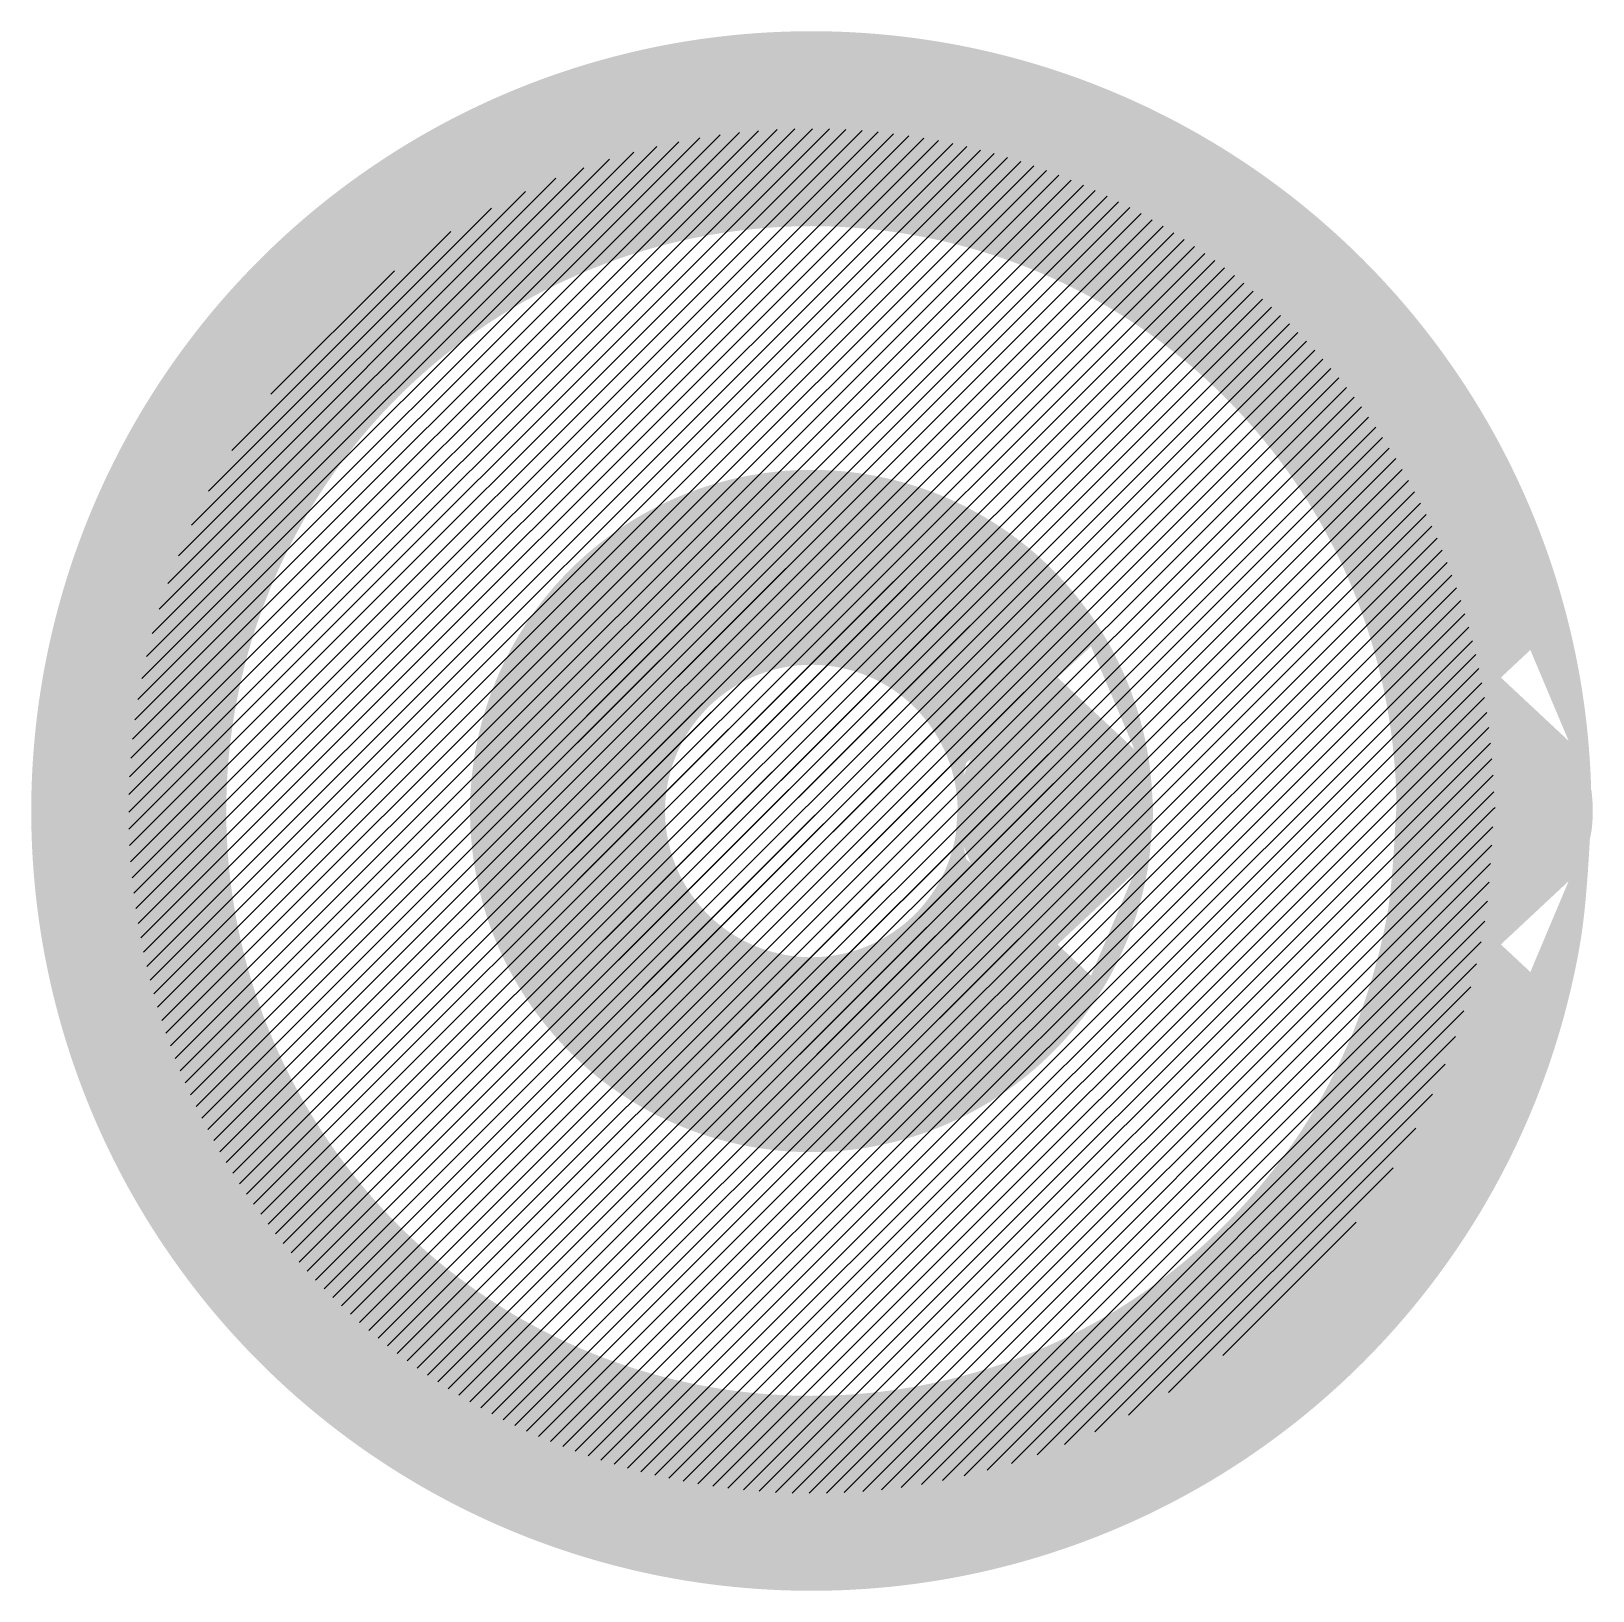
# Model space of a CAD drawing. Header units: metres. Extents: x 49 to 2384, y 11 to 1068.
# Drawn here: x 391.48 to 407.49, y 1052 to 1068 of the extents above; entities that cross this region are included whole.
import ezdxf

# ---------------------------------------------------------------- set-up
doc = ezdxf.new("R2010")
doc.units = ezdxf.units.M
doc.layers.add('GEOMETRY', color=7, linetype='Continuous')
pattern_1 = [(45, (0, 0), (-0.0883883476, 0.0883883476), [])]

msp = doc.modelspace()

# ---------------------------------------------------------------- hatches: boundary and pattern name
at = {"layer": 'GEOMETRY', "true_color": 0xffffff}
h = msp.add_hatch(dxfattribs=at)
h.set_pattern_fill('SOLID')
h.set_pattern_definition(pattern_1)
h.paths.add_polyline_path([(406.48062156495587, 1060), (406.480351863511, 1060.0608207206958), (406.4795435669915, 1060.121719925045), (406.4781978871205, 1060.1826837629915), (406.47631603562075, 1060.2436983844786), (406.4738992242153, 1060.3047499394497), (406.47094866462703, 1060.3658245778483), (406.4674655685789, 1060.426908449618), (406.4634511477939, 1060.4879877047022), (406.4589066139948, 1060.5490484930442), (406.45383317890474, 1060.6100769645877), (406.44823205424655, 1060.6710592692764), (406.44210445174315, 1060.7319815570531), (406.43545158311747, 1060.792829977862), (406.42827466009254, 1060.8535906816462), (406.42057489439117, 1060.9142498183492), (406.4123534977364, 1060.9747935379146), (406.40361168185103, 1061.0352079902857), (406.3943506584581, 1061.095479325406), (406.3845716392806, 1061.155593693219), (406.3742758360413, 1061.2155372436685), (406.36344882465414, 1061.2753871277891), (406.35207777211843, 1061.335220777167), (406.3401662767854, 1061.3950247625726), (406.3277179370062, 1061.4547856547767), (406.31473635113207, 1061.5144900245493), (406.3012251175142, 1061.574124442661), (406.2871878345039, 1061.6336754798824), (406.2726281004523, 1061.6931297069839), (406.2575495137107, 1061.7524736947357), (406.24195567263024, 1061.8116940139084), (406.2258501755622, 1061.8707772352723), (406.20923662085767, 1061.9297099295982), (406.192118606868, 1061.988478667656), (406.17449973194437, 1062.0470700202166), (406.15638359443795, 1062.1054705580502), (406.13777379270005, 1062.1636668519275), (406.1186739250818, 1062.2216454726185), (406.0990875899344, 1062.279392990894), (406.0790183856092, 1062.3368959775241), (406.05846991045723, 1062.3941410032796), (406.0374145623901, 1062.4512015423816), (406.01582625751536, 1062.508151621629), (405.99371087147847, 1062.5649786406595), (405.97107427992484, 1062.6216699991114), (405.9479223584998, 1062.678213096622), (405.92426098284886, 1062.734595332829), (405.90009602861744, 1062.7908041073704), (405.8754333714509, 1062.8468268198837), (405.8502788869947, 1062.902650870007), (405.8246384508942, 1062.9582636573778), (405.79851793879493, 1063.0136525816336), (405.77192322634215, 1063.0688050424126), (405.7448601891814, 1063.1237084393522), (405.71733470295806, 1063.1783501720902), (405.68935264331753, 1063.2327176402646), (405.6609198859053, 1063.2867982435127), (405.63204230636666, 1063.3405793814727), (405.60272578034716, 1063.394048453782), (405.5729761834921, 1063.4471928600785), (405.5427993914469, 1063.5), (405.51215546279633, 1063.5525374384765), (405.48100585530204, 1063.6048735482536), (405.44935854337507, 1063.656996940692), (405.41722150142664, 1063.708896227152), (405.3846027038678, 1063.760560018995), (405.3515101251097, 1063.8119769275809), (405.3179517395634, 1063.863135564271), (405.28393552164, 1063.9140245404255), (405.2494694457506, 1063.9646324674054), (405.21456148630637, 1064.0149479565712), (405.17921961771833, 1064.0649596192836), (405.1434518143977, 1064.1146560669035), (405.1072660507554, 1064.1640259107912), (405.0706703012027, 1064.2130577623075), (405.03367254015063, 1064.2617402328133), (404.99628074201036, 1064.3100619336692), (404.9585028811929, 1064.3580114762356), (404.9203469321094, 1064.4055774718734), (404.88182086917095, 1064.4527485319431), (404.8429326667887, 1064.4995132678057), (404.8036312578201, 1064.545931282174), (404.76386681276745, 1064.5920632162686), (404.7236491625091, 1064.637899239211), (404.68298813792336, 1064.683429520123), (404.6418935698886, 1064.7286442281259), (404.60037528928325, 1064.7735335323418), (404.55844312698554, 1064.818087601892), (404.51610691387384, 1064.8622966058983), (404.4733764808265, 1064.9061507134825), (404.4302616587219, 1064.949640093766), (404.38677227843834, 1064.9927549158706), (404.34291817085426, 1065.035485348918), (404.29870916684786, 1065.0778215620296), (404.2541550972976, 1065.1197537243274), (404.2092657930818, 1065.1612720049327), (404.1640510850788, 1065.2023665729675), (404.1185208041669, 1065.2430275975532), (404.07268478122455, 1065.2832452478117), (404.02655284713, 1065.3230096928642), (403.9801348327616, 1065.3623111018328), (403.93337009689907, 1065.4011993042152), (403.8861990368292, 1065.4397253671534), (403.83863304119143, 1065.477881316237), (403.79068349862496, 1065.5156591770544), (403.7423617977692, 1065.5530509751948), (403.69367932726345, 1065.590048736247), (403.64464747574704, 1065.6266444857995), (403.5952776318593, 1065.6628302494419), (403.54558118423955, 1065.6985980527625), (403.4955695215271, 1065.7339399213506), (403.4452540323613, 1065.7688478807947), (403.3946461053814, 1065.8033139566842), (403.34375712922684, 1065.8373301746076), (403.29259849253685, 1065.8708885601538), (403.24118158395083, 1065.903981138912), (403.189517792108, 1065.9365999364709), (403.1376185056478, 1065.9687369784192), (403.0854951132095, 1066.0003842903461), (403.0331590034324, 1066.0315338978405), (402.98062156495587, 1066.062177826491), (402.9278144250344, 1066.0923546185363), (402.8746700187379, 1066.1221042153913), (402.8212009464285, 1066.151420741411), (402.7674198084686, 1066.1802983209493), (402.71333920522034, 1066.2087310783618), (402.65897173704604, 1066.2367131380022), (402.60433000430794, 1066.2642386242255), (402.54942660736833, 1066.2913016613863), (402.4942741465895, 1066.317896373839), (402.43888522233357, 1066.3440168859383), (402.38327243496286, 1066.3696573220388), (402.3274483848397, 1066.394811806495), (402.2714256723263, 1066.4194744636616), (402.21521689778496, 1066.443639417893), (402.1588346615778, 1066.467300793544), (402.1022915640673, 1066.490452714969), (402.0456002056155, 1066.5130893065227), (401.98877318658475, 1066.5352046925595), (401.9318231073374, 1066.5567929974343), (401.87476256823555, 1066.5778483455015), (401.81751754248006, 1066.5983968206533), (401.76001455584975, 1066.6184660249785), (401.7022670375743, 1066.6380523601258), (401.6442884168832, 1066.657152227744), (401.5860921230061, 1066.675762029482), (401.5276915851725, 1066.6938781669885), (401.46910023261194, 1066.7114970419123), (401.410331494554, 1066.7286150559019), (401.35139880022825, 1066.7452286106063), (401.29231557886425, 1066.7613341076744), (401.23309525969154, 1066.7769279487547), (401.17375127193975, 1066.7920065354965), (401.1142970448384, 1066.806566269548), (401.054746007617, 1066.8206035525584), (400.9951115895052, 1066.834114786176), (400.93540721973255, 1066.8470963720504), (400.87564632752856, 1066.8595447118296), (400.81584234212283, 1066.8714562071625), (400.7560086927449, 1066.8828272596984), (400.6961588086244, 1066.8936542710856), (400.636215258175, 1066.9039500743247), (400.57610089036183, 1066.9137290935023), (400.51582955524145, 1066.922990116895), (400.45541510287035, 1066.9317319327804), (400.39487138330503, 1066.9399533294352), (400.334212246602, 1066.9476530951367), (400.2734515428179, 1066.9548300181616), (400.2126031220091, 1066.9614828867873), (400.1516808342322, 1066.9676104892908), (400.0906985295437, 1066.973211613949), (400.02967005800014, 1066.978285049039), (399.96860926965803, 1066.9828295828381), (399.90753001457387, 1066.986844003623), (399.8464461428042, 1066.9903270996713), (399.7853715044056, 1066.9932776592593), (399.7243199494345, 1066.9956944706648), (399.66330532794746, 1066.9975763221646), (399.602341490001, 1066.9989220020357), (399.5414422856516, 1066.999730298555), (399.48062156495587, 1067), (399.4198008442601, 1066.999730298555), (399.35890163991075, 1066.9989220020357), (399.2979378019643, 1066.9975763221646), (399.2369231804773, 1066.9956944706648), (399.17587162550615, 1066.9932776592593), (399.1147969871075, 1066.9903270996713), (399.05371311533787, 1066.986844003623), (398.9926338602537, 1066.9828295828381), (398.9315730719116, 1066.978285049039), (398.870544600368, 1066.973211613949), (398.80956229567954, 1066.9676104892908), (398.7486400079026, 1066.9614828867873), (398.68779158709384, 1066.9548300181616), (398.6270308833097, 1066.9476530951367), (398.5663717466067, 1066.9399533294352), (398.5058280270414, 1066.9317319327804), (398.4454135746703, 1066.922990116895), (398.3851422395499, 1066.9137290935023), (398.3250278717367, 1066.9039500743247), (398.26508432128736, 1066.8936542710856), (398.20523443716684, 1066.8828272596984), (398.1454007877889, 1066.8714562071625), (398.0855968023832, 1066.8595447118296), (398.0258359101792, 1066.8470963720504), (397.96613154040654, 1066.834114786176), (397.90649712229475, 1066.8206035525584), (397.84694608507334, 1066.806566269548), (397.787491857972, 1066.7920065354965), (397.7281478702202, 1066.7769279487547), (397.6689275510475, 1066.7613341076744), (397.6098443296835, 1066.7452286106063), (397.55091163535775, 1066.7286150559019), (397.4921428972998, 1066.7114970419123), (397.43355154473926, 1066.6938781669885), (397.37515100690564, 1066.675762029482), (397.3169547130285, 1066.657152227744), (397.25897609233743, 1066.6380523601258), (397.201228574062, 1066.6184660249785), (397.14372558743173, 1066.5983968206533), (397.0864805616762, 1066.5778483455013), (397.02942002257436, 1066.5567929974343), (396.972469943327, 1066.5352046925595), (396.91564292429626, 1066.5130893065227), (396.85895156584445, 1066.490452714969), (396.8024084683339, 1066.467300793544), (396.7460262321268, 1066.443639417893), (396.68981745758543, 1066.4194744636616), (396.633794745072, 1066.394811806495), (396.5779706949489, 1066.3696573220388), (396.52235790757817, 1066.3440168859383), (396.46696898332226, 1066.317896373839), (396.4118165225434, 1066.2913016613863), (396.3569131256038, 1066.2642386242255), (396.3022713928657, 1066.2367131380022), (396.2479039246914, 1066.2087310783618), (396.1938233214432, 1066.1802983209495), (396.1400421834832, 1066.151420741411), (396.08657311117383, 1066.1221042153913), (396.03342870487734, 1066.0923546185363), (395.98062156495587, 1066.062177826491), (395.92808412647935, 1066.0315338978405), (395.87574801670223, 1066.0003842903461), (395.8236246242639, 1065.9687369784192), (395.77172533780373, 1065.9365999364709), (395.72006154596096, 1065.903981138912), (395.6686446373749, 1065.8708885601538), (395.6174860006849, 1065.8373301746076), (395.5665970245303, 1065.8033139566842), (395.51598909755046, 1065.7688478807947), (395.46567360838463, 1065.7339399213506), (395.4156619456722, 1065.6985980527625), (395.36596549805245, 1065.6628302494419), (395.3165956541647, 1065.6266444857995), (395.2675638026483, 1065.590048736247), (395.21888133214253, 1065.5530509751948), (395.1705596312868, 1065.5156591770544), (395.1226100887203, 1065.477881316237), (395.0750440930825, 1065.4397253671534), (395.02787303301267, 1065.4011993042152), (394.9811082971501, 1065.3623111018328), (394.93469028278173, 1065.3230096928642), (394.8885583486872, 1065.2832452478117), (394.84272232574483, 1065.2430275975532), (394.79719204483297, 1065.2023665729675), (394.75197733682995, 1065.1612720049327), (394.70708803261414, 1065.1197537243274), (394.6625339630639, 1065.0778215620296), (394.6183249590575, 1065.035485348918), (394.5744708514734, 1064.9927549158706), (394.5309814711898, 1064.949640093766), (394.4878666490852, 1064.9061507134825), (394.4451362160379, 1064.8622966058983), (394.4028000029262, 1064.818087601892), (394.3608678406285, 1064.7735335323418), (394.3193495600231, 1064.7286442281259), (394.2782549919884, 1064.683429520123), (394.23759396740263, 1064.637899239211), (394.1973763171443, 1064.5920632162686), (394.15761187209165, 1064.545931282174), (394.118310463123, 1064.4995132678057), (394.0794222607408, 1064.4527485319431), (394.04089619780234, 1064.4055774718734), (394.00274024871885, 1064.3580114762356), (393.9649623879014, 1064.3100619336692), (393.9275705897611, 1064.2617402328133), (393.890572828709, 1064.2130577623077), (393.8539770791563, 1064.1640259107912), (393.81779131551406, 1064.1146560669035), (393.7820235121934, 1064.0649596192836), (393.74668164360537, 1064.0149479565712), (393.71177368416113, 1063.9646324674054), (393.67730760827175, 1063.9140245404255), (393.64329139034834, 1063.863135564271), (393.609733004802, 1063.8119769275809), (393.5766404260439, 1063.760560018995), (393.5440216284851, 1063.708896227152), (393.51188458653667, 1063.656996940692), (393.4802372746097, 1063.6048735482536), (393.4490876671154, 1063.5525374384765), (393.4184437384648, 1063.5), (393.38826694641966, 1063.4471928600785), (393.35851734956464, 1063.394048453782), (393.3292008235451, 1063.3405793814727), (393.30032324400645, 1063.2867982435127), (393.2718904865942, 1063.2327176402646), (393.2439084269537, 1063.1783501720902), (393.21638294073034, 1063.1237084393522), (393.1893199035696, 1063.0688050424126), (393.16272519111686, 1063.0136525816336), (393.1366046790175, 1062.9582636573778), (393.1109642429171, 1062.902650870007), (393.08580975846087, 1062.8468268198837), (393.0611471012943, 1062.7908041073704), (393.0369821470629, 1062.734595332829), (393.01332077141194, 1062.678213096622), (392.99016884998696, 1062.6216699991114), (392.96753225843327, 1062.5649786406595), (392.9454168723964, 1062.508151621629), (392.92382856752164, 1062.4512015423816), (392.9027732194545, 1062.3941410032796), (392.88222474430256, 1062.3368959775241), (392.8621555399773, 1062.279392990894), (392.84256920482994, 1062.2216454726185), (392.8234693372117, 1062.1636668519275), (392.8048595354738, 1062.1054705580502), (392.78674339796737, 1062.0470700202166), (392.76912452304373, 1061.988478667656), (392.75200650905407, 1061.9297099295982), (392.73539295434955, 1061.8707772352723), (392.7192874572815, 1061.8116940139084), (392.703693616201, 1061.7524736947357), (392.6886150294594, 1061.6931297069839), (392.6740552954078, 1061.6336754798824), (392.66001801239753, 1061.574124442661), (392.64650677877967, 1061.5144900245493), (392.63352519290555, 1061.4547856547767), (392.62107685312634, 1061.3950247625728), (392.6091653577933, 1061.335220777167), (392.5977943052576, 1061.2753871277891), (392.58696729387043, 1061.2155372436685), (392.57667149063116, 1061.155593693219), (392.5668924714536, 1061.095479325406), (392.5576314480607, 1061.0352079902857), (392.54888963217536, 1060.9747935379146), (392.54066823552057, 1060.9142498183492), (392.5329684698192, 1060.8535906816462), (392.52579154679427, 1060.792829977862), (392.5191386781686, 1060.7319815570531), (392.5130110756652, 1060.6710592692764), (392.507409951007, 1060.610076964588), (392.5023365159169, 1060.5490484930442), (392.49779198211786, 1060.4879877047022), (392.4937775613328, 1060.426908449618), (392.4902944652847, 1060.3658245778483), (392.48734390569643, 1060.3047499394497), (392.484927094291, 1060.2436983844786), (392.48304524279126, 1060.1826837629915), (392.48169956292026, 1060.1217199250452), (392.48089126640076, 1060.0608207206958), (392.48062156495587, 1060), (392.48089126640076, 1059.9391792793042), (392.48169956292026, 1059.878280074955), (392.48304524279126, 1059.8173162370085), (392.484927094291, 1059.7563016155214), (392.48734390569643, 1059.6952500605503), (392.4902944652847, 1059.6341754221517), (392.4937775613328, 1059.573091550382), (392.49779198211786, 1059.5120122952978), (392.5023365159169, 1059.4509515069558), (392.507409951007, 1059.3899230354123), (392.5130110756652, 1059.3289407307236), (392.5191386781686, 1059.2680184429469), (392.52579154679427, 1059.207170022138), (392.5329684698192, 1059.1464093183538), (392.54066823552057, 1059.0857501816508), (392.5488896321754, 1059.0252064620856), (392.5576314480607, 1058.9647920097145), (392.5668924714536, 1058.904520674594), (392.57667149063116, 1058.844406306781), (392.58696729387043, 1058.7844627563315), (392.59779430525754, 1058.7246128722109), (392.6091653577933, 1058.664779222833), (392.62107685312634, 1058.6049752374274), (392.63352519290555, 1058.5452143452233), (392.64650677877967, 1058.4855099754507), (392.66001801239753, 1058.425875557339), (392.6740552954078, 1058.3663245201176), (392.68861502945936, 1058.3068702930161), (392.703693616201, 1058.2475263052643), (392.7192874572815, 1058.1883059860916), (392.73539295434955, 1058.1292227647277), (392.75200650905407, 1058.0702900704018), (392.76912452304373, 1058.011521332344), (392.78674339796737, 1057.9529299797834), (392.8048595354738, 1057.8945294419498), (392.8234693372117, 1057.8363331480725), (392.84256920482994, 1057.7783545273815), (392.8621555399773, 1057.720607009106), (392.88222474430256, 1057.6631040224759), (392.9027732194545, 1057.6058589967204), (392.92382856752164, 1057.5487984576184), (392.9454168723964, 1057.491848378371), (392.96753225843327, 1057.4350213593405), (392.9901688499869, 1057.3783300008886), (393.01332077141194, 1057.321786903378), (393.0369821470629, 1057.265404667171), (393.0611471012943, 1057.2091958926296), (393.0858097584608, 1057.1531731801163), (393.110964242917, 1057.097349129993), (393.1366046790175, 1057.0417363426222), (393.1627251911168, 1056.9863474183664), (393.1893199035696, 1056.9311949575874), (393.21638294073034, 1056.8762915606478), (393.2439084269537, 1056.8216498279098), (393.27189048659415, 1056.7672823597356), (393.30032324400645, 1056.7132017564873), (393.3292008235451, 1056.6594206185273), (393.3585173495646, 1056.605951546218), (393.38826694641966, 1056.5528071399215), (393.4184437384648, 1056.5), (393.4490876671154, 1056.4474625615235), (393.4802372746097, 1056.3951264517464), (393.5118845865366, 1056.343003059308), (393.54402162848504, 1056.291103772848), (393.57664042604387, 1056.239439981005), (393.609733004802, 1056.1880230724191), (393.64329139034834, 1056.136864435729), (393.67730760827175, 1056.0859754595745), (393.7117736841611, 1056.0353675325946), (393.74668164360537, 1055.9850520434288), (393.78202351219335, 1055.9350403807164), (393.81779131551406, 1055.8853439330967), (393.8539770791563, 1055.8359740892088), (393.890572828709, 1055.7869422376925), (393.9275705897611, 1055.7382597671867), (393.9649623879014, 1055.689938066331), (394.00274024871885, 1055.6419885237644), (394.04089619780234, 1055.5944225281266), (394.0794222607408, 1055.5472514680569), (394.118310463123, 1055.5004867321943), (394.1576118720916, 1055.454068717826), (394.1973763171443, 1055.4079367837314), (394.23759396740263, 1055.362100760789), (394.2782549919884, 1055.316570479877), (394.3193495600231, 1055.2713557718741), (394.3608678406285, 1055.2264664676582), (394.4028000029262, 1055.181912398108), (394.4451362160379, 1055.1377033941017), (394.4878666490852, 1055.0938492865175), (394.5309814711898, 1055.050359906234), (394.57447085147334, 1055.0072450841294), (394.6183249590575, 1054.964514651082), (394.6625339630638, 1054.9221784379704), (394.7070880326141, 1054.8802462756726), (394.7519773368299, 1054.8387279950673), (394.7971920448329, 1054.7976334270325), (394.8427223257448, 1054.7569724024468), (394.8885583486872, 1054.7167547521885), (394.93469028278173, 1054.6769903071358), (394.98110829715006, 1054.6376888981672), (395.02787303301267, 1054.5988006957848), (395.0750440930825, 1054.5602746328466), (395.1226100887203, 1054.522118683763), (395.1705596312868, 1054.4843408229456), (395.21888133214253, 1054.4469490248052), (395.2675638026483, 1054.409951263753), (395.3165956541647, 1054.3733555142005), (395.36596549805245, 1054.3371697505581), (395.4156619456722, 1054.3014019472375), (395.46567360838463, 1054.2660600786494), (395.51598909755046, 1054.2311521192053), (395.5665970245303, 1054.1966860433158), (395.6174860006849, 1054.1626698253924), (395.6686446373749, 1054.1291114398462), (395.7200615459609, 1054.096018861088), (395.77172533780373, 1054.0634000635291), (395.8236246242639, 1054.0312630215808), (395.87574801670223, 1053.9996157096539), (395.92808412647935, 1053.9684661021595), (395.98062156495587, 1053.937822173509), (396.0334287048773, 1053.907645381464), (396.08657311117383, 1053.8778957846087), (396.1400421834832, 1053.848579258589), (396.1938233214431, 1053.8197016790507), (396.2479039246914, 1053.7912689216382), (396.3022713928657, 1053.7632868619978), (396.35691312560374, 1053.7357613757745), (396.41181652254335, 1053.7086983386137), (396.46696898332226, 1053.682103626161), (396.52235790757817, 1053.6559831140617), (396.5779706949488, 1053.6303426779612), (396.633794745072, 1053.605188193505), (396.68981745758543, 1053.5805255363384), (396.7460262321268, 1053.556360582107), (396.8024084683339, 1053.532699206456), (396.85895156584445, 1053.509547285031), (396.9156429242962, 1053.4869106934775), (396.9724699433269, 1053.4647953074405), (397.02942002257436, 1053.4432070025657), (397.0864805616762, 1053.4221516544987), (397.1437255874317, 1053.4016031793467), (397.20122857406193, 1053.3815339750215), (397.2589760923374, 1053.3619476398742), (397.31695471302845, 1053.342847772256), (397.3751510069056, 1053.324237970518), (397.43355154473926, 1053.3061218330115), (397.4921428972998, 1053.2885029580877), (397.55091163535775, 1053.2713849440981), (397.6098443296835, 1053.2547713893937), (397.6689275510475, 1053.2386658923256), (397.7281478702202, 1053.2230720512453), (397.787491857972, 1053.2079934645035), (397.84694608507334, 1053.193433730452), (397.9064971222947, 1053.1793964474416), (397.96613154040654, 1053.165885213824), (398.0258359101792, 1053.1529036279496), (398.0855968023832, 1053.1404552881704), (398.1454007877889, 1053.1285437928375), (398.2052344371668, 1053.1171727403016), (398.26508432128736, 1053.1063457289144), (398.3250278717367, 1053.0960499256753), (398.38514223954985, 1053.0862709064977), (398.4454135746703, 1053.077009883105), (398.5058280270414, 1053.0682680672196), (398.5663717466067, 1053.0600466705648), (398.62703088330966, 1053.0523469048633), (398.68779158709384, 1053.0451699818384), (398.7486400079026, 1053.0385171132127), (398.80956229567954, 1053.0323895107094), (398.870544600368, 1053.026788386051), (398.9315730719116, 1053.021714950961), (398.9926338602537, 1053.0171704171619), (399.0537131153378, 1053.013155996377), (399.11479698710747, 1053.0096729003287), (399.17587162550615, 1053.0067223407407), (399.2369231804772, 1053.0043055293352), (399.2979378019643, 1053.0024236778354), (399.35890163991075, 1053.0010779979643), (399.4198008442601, 1053.000269701445), (399.48062156495587, 1053), (399.5414422856516, 1053.000269701445), (399.602341490001, 1053.0010779979643), (399.6633053279474, 1053.0024236778354), (399.72431994943446, 1053.0043055293352), (399.7853715044056, 1053.0067223407407), (399.8464461428042, 1053.0096729003287), (399.90753001457387, 1053.013155996377), (399.96860926965803, 1053.0171704171619), (400.02967005800014, 1053.021714950961), (400.0906985295437, 1053.026788386051), (400.1516808342322, 1053.0323895107092), (400.21260312200906, 1053.0385171132127), (400.2734515428179, 1053.0451699818384), (400.334212246602, 1053.0523469048633), (400.39487138330503, 1053.0600466705648), (400.45541510287035, 1053.0682680672196), (400.51582955524145, 1053.077009883105), (400.57610089036183, 1053.0862709064977), (400.63621525817496, 1053.0960499256753), (400.6961588086244, 1053.1063457289144), (400.7560086927449, 1053.1171727403016), (400.81584234212283, 1053.1285437928375), (400.87564632752856, 1053.1404552881704), (400.9354072197325, 1053.1529036279496), (400.9951115895052, 1053.165885213824), (401.054746007617, 1053.1793964474416), (401.11429704483834, 1053.193433730452), (401.1737512719397, 1053.2079934645035), (401.23309525969154, 1053.223072051245), (401.2923155788642, 1053.2386658923256), (401.3513988002282, 1053.2547713893937), (401.41033149455393, 1053.2713849440981), (401.4691002326119, 1053.2885029580877), (401.5276915851725, 1053.3061218330115), (401.5860921230061, 1053.324237970518), (401.6442884168832, 1053.342847772256), (401.7022670375743, 1053.3619476398742), (401.76001455584975, 1053.3815339750215), (401.81751754248, 1053.4016031793467), (401.87476256823555, 1053.4221516544985), (401.9318231073374, 1053.4432070025657), (401.98877318658475, 1053.4647953074405), (402.0456002056155, 1053.4869106934773), (402.10229156406723, 1053.509547285031), (402.1588346615778, 1053.532699206456), (402.2152168977849, 1053.556360582107), (402.2714256723263, 1053.5805255363384), (402.32744838483967, 1053.605188193505), (402.38327243496286, 1053.6303426779612), (402.4388852223335, 1053.6559831140617), (402.4942741465894, 1053.682103626161), (402.54942660736833, 1053.7086983386137), (402.60433000430794, 1053.7357613757745), (402.65897173704604, 1053.7632868619978), (402.71333920522034, 1053.7912689216382), (402.76741980846856, 1053.8197016790505), (402.8212009464285, 1053.848579258589), (402.87467001873785, 1053.8778957846087), (402.9278144250344, 1053.9076453814637), (402.98062156495587, 1053.937822173509), (403.0331590034324, 1053.9684661021595), (403.08549511320945, 1053.9996157096539), (403.13761850564777, 1054.0312630215808), (403.189517792108, 1054.0634000635291), (403.2411815839508, 1054.096018861088), (403.29259849253685, 1054.1291114398462), (403.3437571292268, 1054.1626698253924), (403.39464610538136, 1054.1966860433158), (403.4452540323612, 1054.2311521192053), (403.49556952152705, 1054.2660600786494), (403.5455811842395, 1054.3014019472375), (403.5952776318593, 1054.3371697505581), (403.64464747574704, 1054.3733555142005), (403.69367932726345, 1054.409951263753), (403.7423617977692, 1054.4469490248052), (403.79068349862496, 1054.4843408229456), (403.8386330411914, 1054.522118683763), (403.8861990368292, 1054.5602746328464), (403.93337009689907, 1054.5988006957848), (403.9801348327616, 1054.6376888981672), (404.02655284713, 1054.6769903071358), (404.07268478122455, 1054.7167547521883), (404.1185208041669, 1054.7569724024468), (404.16405108507877, 1054.7976334270325), (404.2092657930818, 1054.8387279950673), (404.2541550972976, 1054.8802462756726), (404.29870916684786, 1054.9221784379704), (404.3429181708542, 1054.964514651082), (404.38677227843834, 1055.0072450841294), (404.43026165872186, 1055.050359906234), (404.47337648082646, 1055.0938492865175), (404.5161069138738, 1055.1377033941017), (404.5584431269855, 1055.181912398108), (404.6003752892832, 1055.2264664676582), (404.6418935698886, 1055.2713557718741), (404.68298813792336, 1055.316570479877), (404.72364916250905, 1055.362100760789), (404.76386681276745, 1055.4079367837312), (404.8036312578201, 1055.4540687178257), (404.8429326667887, 1055.5004867321943), (404.88182086917095, 1055.5472514680569), (404.9203469321094, 1055.5944225281266), (404.9585028811929, 1055.6419885237644), (404.9962807420103, 1055.6899380663308), (405.03367254015063, 1055.7382597671867), (405.0706703012027, 1055.7869422376923), (405.1072660507554, 1055.8359740892088), (405.1434518143976, 1055.8853439330965), (405.17921961771833, 1055.9350403807164), (405.21456148630637, 1055.9850520434288), (405.2494694457506, 1056.0353675325946), (405.28393552164, 1056.0859754595745), (405.3179517395634, 1056.136864435729), (405.3515101251097, 1056.188023072419), (405.3846027038678, 1056.239439981005), (405.41722150142664, 1056.291103772848), (405.44935854337507, 1056.343003059308), (405.481005855302, 1056.3951264517464), (405.51215546279633, 1056.4474625615235), (405.5427993914469, 1056.5), (405.5729761834921, 1056.5528071399215), (405.6027257803471, 1056.605951546218), (405.63204230636666, 1056.6594206185273), (405.6609198859053, 1056.7132017564873), (405.68935264331753, 1056.7672823597354), (405.71733470295806, 1056.8216498279098), (405.7448601891814, 1056.8762915606478), (405.77192322634215, 1056.9311949575874), (405.7985179387949, 1056.9863474183664), (405.8246384508942, 1057.0417363426222), (405.85027888699466, 1057.097349129993), (405.87543337145087, 1057.153173180116), (405.90009602861744, 1057.2091958926296), (405.92426098284886, 1057.265404667171), (405.9479223584998, 1057.321786903378), (405.9710742799248, 1057.3783300008886), (405.99371087147847, 1057.4350213593405), (406.01582625751536, 1057.491848378371), (406.0374145623901, 1057.5487984576184), (406.05846991045723, 1057.6058589967204), (406.0790183856091, 1057.6631040224759), (406.0990875899344, 1057.720607009106), (406.1186739250818, 1057.7783545273815), (406.13777379270005, 1057.8363331480725), (406.15638359443795, 1057.8945294419498), (406.17449973194437, 1057.9529299797834), (406.192118606868, 1058.0115213323438), (406.20923662085767, 1058.0702900704018), (406.2258501755622, 1058.1292227647275), (406.24195567263024, 1058.1883059860916), (406.2575495137107, 1058.2475263052643), (406.2726281004523, 1058.3068702930161), (406.2871878345039, 1058.3663245201174), (406.3012251175142, 1058.425875557339), (406.31473635113207, 1058.4855099754507), (406.3277179370062, 1058.5452143452233), (406.3401662767854, 1058.6049752374272), (406.35207777211843, 1058.664779222833), (406.36344882465414, 1058.7246128722109), (406.3742758360413, 1058.7844627563315), (406.3844453537275, 1058.8458497572576), (406.393872102678, 1058.9099905921905), (406.40259475081825, 1058.976415584607), (406.4106519660737, 1059.044655057984), (406.4180824163697, 1059.1142393357993), (406.42492476963173, 1059.1846987415292), (406.4312176937851, 1059.2555635986514), (406.4369998567552, 1059.3263642306429), (406.4423099264676, 1059.3966309609805), (406.4471865708476, 1059.4658941131413), (406.45166845782063, 1059.5336840106029), (406.455794255312, 1059.5995309768418), (406.4596026312473, 1059.6629653353357), (406.4631322535518, 1059.7235174095613), (406.466421790151, 1059.7807175229957), (406.4695099089702, 1059.8340959991162), (406.4724352779349, 1059.8831831613998), (406.4752365649705, 1059.9275093333235), (406.4779524380023, 1059.9666048383644), (406.48062156495587, 1060), (406.4831472760176, 1060.0259821085833), (406.485407122757, 1060.043759340772), (406.4874011051742, 1060.0542433494986), (406.48912922326906, 1060.058345787696), (406.4905914770416, 1060.056978308297), (406.4917878664919, 1060.051052564234), (406.4927183916199, 1060.0414802084401), (406.4933830524256, 1060.029172893848), (406.49378184890907, 1060.0150422733905), (406.4939147810702, 1060), (406.49378184890907, 1059.9849577266095), (406.4933830524256, 1059.970827106152), (406.4927183916199, 1059.9585197915599), (406.4917878664919, 1059.9489474357658), (406.4905914770416, 1059.943021691703), (406.48912922326906, 1059.941654212304), (406.4874011051742, 1059.9457566505014), (406.485407122757, 1059.956240659228), (406.4831472760176, 1059.9740178914167), (406.48062156495587, 1060)])
at = {"layer": 'GEOMETRY', "true_color": 0x28253d}
h = msp.add_hatch(dxfattribs=at)
h.set_pattern_fill('SOLID')
h.set_pattern_definition(pattern_1)
h.paths.add_polyline_path([(401.98062156495587, 1060), (401.98052524301124, 1060.0217216859628), (401.9802365656829, 1060.0434714018018), (401.97975596572894, 1060.0652442010685), (401.97908387590763, 1060.0870351373137), (401.9782207289771, 1060.1088392640893), (401.97716695769554, 1060.130651634946), (401.97592299482125, 1060.152467303435), (401.9744892731123, 1060.1742813231078), (401.9728662253269, 1060.196088747516), (401.9710542842233, 1060.21788463021), (401.9690538825597, 1060.2396640247416), (401.96686545309416, 1060.2614219846619), (401.964489428585, 1060.283153563522), (401.96192624179037, 1060.3048538148737), (401.9591763254685, 1060.3265177922676), (401.9562401123775, 1060.3481405492553), (401.95311803527557, 1060.3697171393876), (401.94981052692094, 1060.3912426162165), (401.9463180200718, 1060.4127120332926), (401.9426409474864, 1060.4341204441673), (401.93877415770527, 1060.4554954027817), (401.93471306751394, 1060.476864563274), (401.93045896203785, 1060.4982231294903), (401.9260131264024, 1060.5195663052773), (401.92137684573305, 1060.540889294482), (401.9165514051553, 1060.5621873009504), (401.9115380897945, 1060.5834555285294), (401.906338184776, 1060.6046891810656), (401.90095297522544, 1060.6258834624057), (401.8953837462681, 1060.6470335763959), (401.88963178302953, 1060.668134726883), (401.8836983706351, 1060.6891821177137), (401.8775847942102, 1060.7101709527344), (401.8712923388803, 1060.7310964357916), (401.8648222897709, 1060.7519537707321), (401.8581759320074, 1060.7727381614027), (401.85135455071514, 1060.7934448116494), (401.84435943101965, 1060.8140689253194), (401.8371918580463, 1060.8346057062586), (401.8298531169206, 1060.8550503583142), (401.8223333497538, 1060.875429122279), (401.81462324087, 1060.895768436296), (401.8067248887139, 1060.9160638002356), (401.7986403917305, 1060.9363107139684), (401.79037184836443, 1060.956504677365), (401.7819213570605, 1060.976641190296), (401.77329101626356, 1060.9967157526323), (401.76448292441836, 1061.0167238642443), (401.7554991799697, 1061.0366610250026), (401.7463418813624, 1061.0565227347777), (401.7370131270412, 1061.0763044934406), (401.727515015451, 1061.0960018008616), (401.71784964503644, 1061.1156101569115), (401.70801911424235, 1061.1351250614607), (401.6980255215136, 1061.1545420143802), (401.68787096529496, 1061.1738565155404), (401.6775575440312, 1061.1930640648116), (401.66708735616703, 1061.212160162065), (401.65646250014737, 1061.231140307171), (401.645685074417, 1061.25), (401.6347408141846, 1061.2687633708845), (401.6236159543652, 1061.287454838662), (401.61231334296275, 1061.3060703359613), (401.60083582798114, 1061.3246057954116), (401.58918625742444, 1061.343057149641), (401.5773674792965, 1061.3614203312789), (401.56538234160143, 1061.379691272954), (401.55323369234304, 1061.3978659072948), (401.54092437952545, 1061.4159401669306), (401.5284572511525, 1061.4339099844897), (401.51583515522816, 1061.4517712926013), (401.5030609397565, 1061.4695200238941), (401.4901374527414, 1061.487152110997), (401.4770675421869, 1061.5046634865384), (401.46385405609686, 1061.5220500831476), (401.4504998424753, 1061.5393078334532), (401.43700774932626, 1061.5564326700842), (401.42338062465353, 1061.573420525669), (401.40962131646125, 1061.590267332837), (401.3957326727533, 1061.6069690242164), (401.38169645526455, 1061.6235468864907), (401.36749486774573, 1061.6400225772388), (401.3531314212249, 1061.6563925854325), (401.33860962673, 1061.6726534000438), (401.323932995289, 1061.6888015100449), (401.30910503792995, 1061.7048334044077), (401.29412926568074, 1061.7207455721043), (401.2790091895694, 1061.7365345021065), (401.26374832062396, 1061.7521966833865), (401.2483501698723, 1061.7677286049163), (401.2328182483425, 1061.783126755668), (401.21715606706243, 1061.7983876246135), (401.2013671370602, 1061.8135077007248), (401.18545496936366, 1061.828483472974), (401.16942307500085, 1061.8433114303332), (401.15327496499975, 1061.857988061774), (401.1370141503884, 1061.872509856269), (401.1206441421947, 1061.8868733027898), (401.10416845144664, 1061.9010748903086), (401.08759058917224, 1061.9151111077974), (401.0708888977927, 1061.9289997515054), (401.05404209062493, 1061.9427590596977), (401.03705423504, 1061.9563861843703), (401.0199293984091, 1061.9698782775195), (401.0026716481035, 1061.983232491141), (400.9852850514943, 1061.996445977231), (400.96777367595274, 1062.0095158877855), (400.95014158884993, 1062.0224393748006), (400.9323928575572, 1062.0352135902724), (400.9145315494456, 1062.0478356861965), (400.8965617318864, 1062.0603028145695), (400.8784874722507, 1062.0726121273872), (400.86031283790976, 1062.0847607766455), (400.8420418962348, 1062.0967459143408), (400.8236787145969, 1062.1085646924685), (400.8052273603673, 1062.1202142630252), (400.7866919009173, 1062.1316917780068), (400.7680764036179, 1062.1429943894093), (400.74938493584034, 1062.1541192492286), (400.73062156495587, 1062.165063509461), (400.7117618721268, 1062.1758409351914), (400.6927817270209, 1062.1864657912113), (400.67368562976753, 1062.1969359790753), (400.6544780804961, 1062.2072494003392), (400.63516357933605, 1062.2174039565577), (400.61574662641664, 1062.2273975492865), (400.59623172186735, 1062.2372280800805), (400.57662336581745, 1062.246893450495), (400.5569260583964, 1062.2563915620854), (400.5371442997336, 1062.2657203164065), (400.51728258995837, 1062.2748776150138), (400.4973454292001, 1062.2838613594624), (400.4773373175882, 1062.2926694513078), (400.457262755252, 1062.3012997921046), (400.43712624232086, 1062.3097502834084), (400.4169322789242, 1062.3180188267747), (400.39668536519144, 1062.3261033237582), (400.37639000125193, 1062.3340016759141), (400.356050687235, 1062.341711784798), (400.33567192327, 1062.3492315519647), (400.3152272712145, 1062.3565702930905), (400.2946904902751, 1062.3637378660637), (400.27406637660533, 1062.3707329857593), (400.2533597263585, 1062.3775543670515), (400.2325753356881, 1062.384200724815), (400.2117180007475, 1062.3906707739245), (400.19079251769017, 1062.3969632292544), (400.16980368266945, 1062.4030768056791), (400.1487562918389, 1062.4090102180737), (400.12765514135174, 1062.4147621813122), (400.1065050273615, 1062.4203314102697), (400.08531074602155, 1062.4257166198202), (400.0640770934853, 1062.4309165248385), (400.0428088659063, 1062.4359298401994), (400.0215108594378, 1062.4407552807772), (400.0001878702333, 1062.4453915614465), (399.97884469444614, 1062.4498373970819), (399.9574861282298, 1062.454091502558), (399.9361169677377, 1062.4581525927495), (399.9147420091232, 1062.4620193825306), (399.89333359824843, 1062.465696455116), (399.87186418117227, 1062.469188961965), (399.8503387043436, 1062.4724964703198), (399.82876211421103, 1062.4756185474216), (399.80713935722343, 1062.4785547605127), (399.7854753798295, 1062.4813046768345), (399.763775128478, 1062.4838678636293), (399.74204354961773, 1062.4862438881382), (399.7202855896974, 1062.4884323176038), (399.6985061951658, 1062.4904327192676), (399.6767103124717, 1062.4922446603712), (399.65490288806376, 1062.4938677081564), (399.63308886839087, 1062.4953014298653), (399.6112731999017, 1062.4965453927398), (399.58946082904504, 1062.4975991640213), (399.5676567022697, 1062.4984623109517), (399.5458657660243, 1062.499134400773), (399.5240929667577, 1062.499615000727), (399.5023432509186, 1062.4999036780555), (399.48062156495587, 1062.5), (399.4588998789931, 1062.4999036780555), (399.43715016315406, 1062.499615000727), (399.41537736388744, 1062.499134400773), (399.39358642764205, 1062.4984623109517), (399.3717823008667, 1062.4975991640213), (399.34996993001005, 1062.4965453927398), (399.32815426152087, 1062.4953014298653), (399.306340241848, 1062.4938677081564), (399.28453281744004, 1062.4922446603712), (399.26273693474593, 1062.4904327192676), (399.2409575402143, 1062.4884323176038), (399.219199580294, 1062.4862438881382), (399.1974680014337, 1062.4838678636293), (399.17576775008223, 1062.4813046768345), (399.1541037726883, 1062.4785547605127), (399.1324810157007, 1062.4756185474216), (399.11090442556815, 1062.4724964703198), (399.08937894873947, 1062.469188961965), (399.0679095316633, 1062.465696455116), (399.04650112078855, 1062.4620193825306), (399.02512616217405, 1062.4581525927495), (399.00375700168195, 1062.454091502558), (398.9823984354656, 1062.4498373970819), (398.96105525967846, 1062.4453915614465), (398.93973227047394, 1062.4407552807772), (398.91843426400544, 1062.4359298401994), (398.8971660364264, 1062.4309165248385), (398.8759323838902, 1062.4257166198202), (398.85473810255024, 1062.4203314102697), (398.83358798856, 1062.4147621813122), (398.81248683807286, 1062.4090102180737), (398.7914394472423, 1062.4030768056791), (398.77045061222157, 1062.3969632292544), (398.7495251291642, 1062.3906707739245), (398.7286677942236, 1062.384200724815), (398.70788340355324, 1062.3775543670515), (398.6871767533064, 1062.3707329857593), (398.6665526396366, 1062.3637378660637), (398.64601585869724, 1062.3565702930905), (398.6255712066417, 1062.3492315519647), (398.60519244267675, 1062.341711784798), (398.5848531286598, 1062.3340016759141), (398.5645577647203, 1062.3261033237582), (398.54431085098753, 1062.3180188267747), (398.5241168875909, 1062.3097502834084), (398.50398037465976, 1062.3012997921046), (398.48390581232354, 1062.2926694513078), (398.46389770071164, 1062.2838613594624), (398.44396053995337, 1062.2748776150138), (398.42409883017814, 1062.2657203164065), (398.4043170715153, 1062.2563915620854), (398.3846197640943, 1062.246893450495), (398.3650114080444, 1062.2372280800805), (398.3454965034951, 1062.2273975492865), (398.3260795505757, 1062.2174039565577), (398.3067650494156, 1062.2072494003392), (398.2875575001442, 1062.1969359790753), (398.26846140289086, 1062.1864657912113), (398.24948125778496, 1062.1758409351914), (398.23062156495587, 1062.165063509461), (398.2118581940714, 1062.1541192492286), (398.19316672629384, 1062.1429943894093), (398.17455122899446, 1062.1316917780068), (398.1560157695444, 1062.1202142630252), (398.13756441531484, 1062.1085646924685), (398.11920123367696, 1062.0967459143408), (398.100930292002, 1062.0847607766455), (398.08275565766104, 1062.0726121273872), (398.06468139802536, 1062.0603028145695), (398.04671158046614, 1062.0478356861965), (398.02885027235453, 1062.0352135902724), (398.0111015410618, 1062.0224393748006), (397.993469453959, 1062.0095158877855), (397.9759580784174, 1061.996445977231), (397.95857148180824, 1061.983232491141), (397.94131373150265, 1061.9698782775195), (397.92418889487175, 1061.9563861843703), (397.9072010392868, 1061.9427590596977), (397.890354232119, 1061.9289997515054), (397.8736525407395, 1061.9151111077974), (397.8570746784651, 1061.9010748903086), (397.84059898771704, 1061.8868733027898), (397.82422897952335, 1061.872509856269), (397.807968164912, 1061.857988061774), (397.7918200549109, 1061.8433114303332), (397.7757881605481, 1061.828483472974), (397.75987599285156, 1061.8135077007248), (397.7440870628493, 1061.7983876246135), (397.72842488156925, 1061.783126755668), (397.7128929600394, 1061.7677286049163), (397.6974948092878, 1061.7521966833865), (397.6822339403423, 1061.7365345021065), (397.667113864231, 1061.7207455721043), (397.6521380919818, 1061.7048334044077), (397.63731013462274, 1061.6888015100449), (397.62263350318176, 1061.6726534000438), (397.60811170868686, 1061.6563925854325), (397.593748262166, 1061.6400225772388), (397.5795466746472, 1061.6235468864907), (397.56551045715844, 1061.6069690242164), (397.5516218134505, 1061.590267332837), (397.5378625052582, 1061.573420525669), (397.5242353805855, 1061.5564326700842), (397.5107432874364, 1061.5393078334532), (397.4973890738149, 1061.5220500831476), (397.48417558772485, 1061.5046634865384), (397.4711056771703, 1061.487152110997), (397.45818219015524, 1061.4695200238941), (397.4454079746836, 1061.4517712926013), (397.43278587875926, 1061.4339099844897), (397.4203187503863, 1061.4159401669306), (397.4080094375687, 1061.3978659072948), (397.3958607883103, 1061.379691272954), (397.3838756506152, 1061.3614203312789), (397.3720568724873, 1061.343057149641), (397.3604073019306, 1061.3246057954116), (397.348929786949, 1061.3060703359613), (397.3376271755465, 1061.287454838662), (397.3265023157271, 1061.2687633708845), (397.31555805549476, 1061.25), (397.30478062976437, 1061.231140307171), (397.2941557737447, 1061.212160162065), (397.28368558588056, 1061.1930640648116), (397.2733721646168, 1061.1738565155404), (397.2632176083981, 1061.1545420143802), (397.2532240156694, 1061.1351250614607), (397.2433934848753, 1061.1156101569115), (397.23372811446075, 1061.0960018008616), (397.2242300028705, 1061.0763044934406), (397.2149012485493, 1061.0565227347777), (397.205743949942, 1061.0366610250026), (397.1967602054934, 1061.0167238642443), (397.1879521136482, 1060.9967157526323), (397.1793217728512, 1060.976641190296), (397.1708712815473, 1060.956504677365), (397.16260273818125, 1060.9363107139684), (397.1545182411978, 1060.9160638002356), (397.14661988904174, 1060.895768436296), (397.1389097801579, 1060.875429122279), (397.1313900129911, 1060.8550503583142), (397.1240512718654, 1060.8346057062586), (397.1168836988921, 1060.8140689253194), (397.1098885791966, 1060.7934448116494), (397.1030671979044, 1060.7727381614027), (397.0964208401408, 1060.7519537707321), (397.0899507910314, 1060.7310964357916), (397.08365833570156, 1060.7101709527344), (397.07754475927663, 1060.6891821177137), (397.0716113468822, 1060.668134726883), (397.0658593836436, 1060.6470335763959), (397.0602901546863, 1060.6258834624057), (397.0549049451357, 1060.6046891810656), (397.04970504011726, 1060.5834555285294), (397.04469172475643, 1060.5621873009504), (397.0398662841787, 1060.540889294482), (397.03523000350935, 1060.5195663052773), (397.0307841678739, 1060.4982231294903), (397.0265300623978, 1060.476864563274), (397.02246897220647, 1060.4554954027817), (397.01860218242535, 1060.4341204441673), (397.0149251098399, 1060.4127120332926), (397.0114326029908, 1060.3912426162165), (397.00812509463617, 1060.3697171393876), (397.00500301753425, 1060.3481405492553), (397.00206680444325, 1060.3265177922676), (396.99931688812137, 1060.3048538148737), (396.9967537013267, 1060.283153563522), (396.9943776768176, 1060.2614219846619), (396.99218924735203, 1060.2396640247416), (396.9901888456884, 1060.21788463021), (396.9883769045848, 1060.196088747516), (396.98675385679945, 1060.1742813231078), (396.9853201350905, 1060.152467303435), (396.9840761722162, 1060.130651634946), (396.98302240093466, 1060.1088392640893), (396.98215925400416, 1060.0870351373137), (396.9814871641828, 1060.0652442010685), (396.98100656422884, 1060.0434714018018), (396.9807178869005, 1060.0217216859628), (396.98062156495587, 1060), (396.9807178869005, 1059.9782783140372), (396.98100656422884, 1059.9565285981982), (396.9814871641828, 1059.9347557989315), (396.9821592540041, 1059.9129648626863), (396.98302240093466, 1059.8911607359107), (396.9840761722162, 1059.869348365054), (396.9853201350905, 1059.847532696565), (396.98675385679945, 1059.8257186768922), (396.9883769045848, 1059.803911252484), (396.9901888456884, 1059.78211536979), (396.99218924735203, 1059.7603359752584), (396.9943776768176, 1059.7385780153381), (396.9967537013267, 1059.716846436478), (396.99931688812137, 1059.6951461851263), (397.00206680444325, 1059.6734822077324), (397.00500301753425, 1059.6518594507447), (397.00812509463617, 1059.6302828606124), (397.0114326029908, 1059.6087573837835), (397.0149251098399, 1059.5872879667074), (397.01860218242535, 1059.5658795558327), (397.02246897220647, 1059.5445045972183), (397.0265300623978, 1059.523135436726), (397.0307841678739, 1059.5017768705097), (397.03523000350935, 1059.4804336947227), (397.0398662841787, 1059.459110705518), (397.04469172475643, 1059.4378126990496), (397.04970504011726, 1059.4165444714706), (397.0549049451357, 1059.3953108189344), (397.0602901546863, 1059.3741165375943), (397.0658593836436, 1059.3529664236041), (397.0716113468822, 1059.331865273117), (397.07754475927663, 1059.3108178822863), (397.08365833570156, 1059.2898290472658), (397.0899507910314, 1059.2689035642084), (397.0964208401408, 1059.2480462292679), (397.10306719790435, 1059.2272618385973), (397.1098885791966, 1059.2065551883506), (397.1168836988921, 1059.1859310746809), (397.1240512718654, 1059.1653942937414), (397.1313900129911, 1059.1449496416858), (397.1389097801579, 1059.124570877721), (397.14661988904174, 1059.104231563704), (397.1545182411978, 1059.0839361997644), (397.16260273818125, 1059.0636892860316), (397.1708712815473, 1059.043495322635), (397.1793217728512, 1059.023358809704), (397.1879521136482, 1059.0032842473677), (397.1967602054934, 1058.983276135756), (397.205743949942, 1058.9633389749974), (397.2149012485493, 1058.9434772652223), (397.2242300028705, 1058.9236955065594), (397.23372811446075, 1058.9039981991384), (397.2433934848753, 1058.8843898430885), (397.2532240156694, 1058.8648749385393), (397.2632176083981, 1058.8454579856198), (397.2733721646168, 1058.8261434844596), (397.28368558588056, 1058.8069359351884), (397.2941557737447, 1058.787839837935), (397.30478062976437, 1058.768859692829), (397.31555805549476, 1058.75), (397.3265023157271, 1058.7312366291155), (397.3376271755465, 1058.712545161338), (397.348929786949, 1058.6939296640387), (397.3604073019306, 1058.6753942045884), (397.3720568724873, 1058.656942850359), (397.3838756506152, 1058.6385796687211), (397.3958607883103, 1058.620308727046), (397.4080094375687, 1058.6021340927052), (397.4203187503863, 1058.5840598330694), (397.43278587875926, 1058.5660900155103), (397.4454079746836, 1058.5482287073987), (397.45818219015524, 1058.5304799761059), (397.4711056771703, 1058.512847889003), (397.48417558772485, 1058.4953365134616), (397.4973890738149, 1058.4779499168524), (397.5107432874364, 1058.4606921665468), (397.5242353805855, 1058.4435673299158), (397.5378625052582, 1058.426579474331), (397.5516218134505, 1058.409732667163), (397.56551045715844, 1058.3930309757836), (397.5795466746472, 1058.3764531135093), (397.593748262166, 1058.3599774227612), (397.60811170868686, 1058.3436074145675), (397.62263350318176, 1058.3273465999562), (397.63731013462274, 1058.3111984899551), (397.6521380919818, 1058.2951665955923), (397.667113864231, 1058.2792544278957), (397.6822339403423, 1058.2634654978935), (397.6974948092878, 1058.2478033166135), (397.7128929600394, 1058.2322713950837), (397.72842488156925, 1058.216873244332), (397.7440870628493, 1058.2016123753865), (397.75987599285156, 1058.1864922992752), (397.7757881605481, 1058.171516527026), (397.7918200549109, 1058.1566885696668), (397.807968164912, 1058.142011938226), (397.82422897952335, 1058.127490143731), (397.84059898771704, 1058.1131266972102), (397.8570746784651, 1058.0989251096914), (397.8736525407395, 1058.0848888922026), (397.890354232119, 1058.0710002484946), (397.9072010392868, 1058.0572409403023), (397.92418889487175, 1058.0436138156297), (397.9413137315026, 1058.0301217224805), (397.95857148180824, 1058.016767508859), (397.9759580784174, 1058.003554022769), (397.993469453959, 1057.9904841122145), (398.0111015410618, 1057.9775606251994), (398.02885027235453, 1057.9647864097276), (398.04671158046614, 1057.9521643138035), (398.06468139802536, 1057.9396971854305), (398.08275565766104, 1057.9273878726128), (398.100930292002, 1057.9152392233545), (398.11920123367696, 1057.9032540856595), (398.13756441531484, 1057.8914353075315), (398.1560157695444, 1057.8797857369748), (398.17455122899446, 1057.8683082219932), (398.19316672629384, 1057.8570056105907), (398.2118581940714, 1057.8458807507714), (398.23062156495587, 1057.834936490539), (398.24948125778496, 1057.8241590648086), (398.26846140289086, 1057.813534208789), (398.2875575001442, 1057.8030640209247), (398.3067650494156, 1057.7927505996608), (398.3260795505757, 1057.7825960434423), (398.3454965034951, 1057.7726024507135), (398.3650114080444, 1057.7627719199195), (398.3846197640943, 1057.753106549505), (398.4043170715153, 1057.7436084379146), (398.42409883017814, 1057.7342796835935), (398.44396053995337, 1057.7251223849862), (398.46389770071164, 1057.7161386405376), (398.48390581232354, 1057.7073305486922), (398.50398037465976, 1057.6987002078954), (398.5241168875909, 1057.6902497165916), (398.54431085098753, 1057.6819811732253), (398.5645577647203, 1057.6738966762418), (398.5848531286598, 1057.6659983240859), (398.60519244267675, 1057.658288215202), (398.62557120664167, 1057.6507684480353), (398.64601585869724, 1057.6434297069095), (398.6665526396366, 1057.6362621339363), (398.6871767533064, 1057.6292670142407), (398.70788340355324, 1057.6224456329485), (398.7286677942236, 1057.615799275185), (398.7495251291642, 1057.6093292260755), (398.77045061222157, 1057.6030367707456), (398.7914394472422, 1057.5969231943209), (398.81248683807286, 1057.5909897819263), (398.83358798856, 1057.5852378186878), (398.85473810255024, 1057.5796685897303), (398.8759323838902, 1057.5742833801798), (398.89716603642637, 1057.5690834751615), (398.91843426400544, 1057.5640701598006), (398.93973227047394, 1057.5592447192228), (398.96105525967846, 1057.5546084385535), (398.9823984354656, 1057.5501626029181), (399.00375700168195, 1057.545908497442), (399.02512616217405, 1057.5418474072505), (399.04650112078855, 1057.5379806174694), (399.0679095316633, 1057.534303544884), (399.08937894873947, 1057.530811038035), (399.11090442556815, 1057.5275035296802), (399.1324810157007, 1057.5243814525784), (399.1541037726883, 1057.5214452394873), (399.17576775008223, 1057.5186953231655), (399.1974680014337, 1057.5161321363707), (399.219199580294, 1057.5137561118618), (399.2409575402143, 1057.5115676823962), (399.26273693474593, 1057.5095672807324), (399.28453281744004, 1057.5077553396288), (399.3063402418479, 1057.5061322918436), (399.32815426152087, 1057.5046985701347), (399.34996993001, 1057.5034546072602), (399.3717823008667, 1057.5024008359787), (399.39358642764205, 1057.5015376890483), (399.41537736388744, 1057.500865599227), (399.43715016315406, 1057.500384999273), (399.4588998789931, 1057.5000963219445), (399.48062156495587, 1057.5), (399.5023432509186, 1057.5000963219445), (399.5240929667577, 1057.500384999273), (399.5458657660243, 1057.500865599227), (399.56765670226963, 1057.5015376890483), (399.58946082904504, 1057.5024008359787), (399.6112731999017, 1057.5034546072602), (399.63308886839087, 1057.5046985701347), (399.65490288806376, 1057.5061322918436), (399.6767103124717, 1057.5077553396288), (399.6985061951658, 1057.5095672807324), (399.7202855896974, 1057.5115676823962), (399.74204354961773, 1057.5137561118618), (399.763775128478, 1057.5161321363707), (399.7854753798295, 1057.5186953231655), (399.80713935722343, 1057.5214452394873), (399.82876211421103, 1057.5243814525784), (399.8503387043436, 1057.5275035296802), (399.87186418117227, 1057.530811038035), (399.89333359824843, 1057.534303544884), (399.9147420091232, 1057.5379806174694), (399.9361169677377, 1057.5418474072505), (399.9574861282298, 1057.545908497442), (399.9788446944461, 1057.5501626029181), (400.0001878702332, 1057.5546084385535), (400.02151085943774, 1057.5592447192228), (400.0428088659063, 1057.5640701598006), (400.0640770934853, 1057.5690834751615), (400.08531074602155, 1057.5742833801798), (400.10650502736144, 1057.5796685897303), (400.1276551413517, 1057.5852378186878), (400.1487562918388, 1057.5909897819263), (400.16980368266945, 1057.5969231943209), (400.19079251769017, 1057.6030367707456), (400.2117180007475, 1057.6093292260755), (400.23257533568807, 1057.615799275185), (400.2533597263585, 1057.6224456329485), (400.27406637660533, 1057.6292670142407), (400.2946904902751, 1057.6362621339363), (400.3152272712145, 1057.6434297069095), (400.33567192327, 1057.6507684480353), (400.356050687235, 1057.658288215202), (400.3763900012519, 1057.6659983240859), (400.39668536519144, 1057.6738966762418), (400.4169322789242, 1057.6819811732253), (400.43712624232086, 1057.6902497165916), (400.457262755252, 1057.6987002078954), (400.47733731758814, 1057.7073305486922), (400.4973454292001, 1057.7161386405376), (400.51728258995837, 1057.7251223849862), (400.5371442997336, 1057.7342796835935), (400.5569260583964, 1057.7436084379146), (400.57662336581745, 1057.753106549505), (400.5962317218673, 1057.7627719199195), (400.61574662641664, 1057.7726024507135), (400.63516357933605, 1057.7825960434423), (400.6544780804961, 1057.7927505996608), (400.67368562976753, 1057.8030640209247), (400.6927817270209, 1057.8135342087887), (400.7117618721268, 1057.8241590648086), (400.73062156495587, 1057.834936490539), (400.74938493584034, 1057.8458807507714), (400.76807640361784, 1057.8570056105907), (400.7866919009173, 1057.8683082219932), (400.8052273603673, 1057.8797857369748), (400.8236787145969, 1057.8914353075315), (400.8420418962348, 1057.9032540856592), (400.86031283790976, 1057.9152392233545), (400.8784874722507, 1057.9273878726128), (400.8965617318864, 1057.9396971854305), (400.9145315494456, 1057.9521643138035), (400.93239285755715, 1057.9647864097276), (400.95014158884993, 1057.9775606251994), (400.9677736759527, 1057.9904841122145), (400.98528505149426, 1058.003554022769), (401.0026716481035, 1058.016767508859), (401.0199293984091, 1058.0301217224805), (401.03705423504, 1058.0436138156297), (401.05404209062493, 1058.0572409403023), (401.0708888977927, 1058.0710002484946), (401.08759058917224, 1058.0848888922026), (401.10416845144664, 1058.0989251096914), (401.1206441421947, 1058.1131266972102), (401.1370141503884, 1058.127490143731), (401.15327496499975, 1058.1420119382258), (401.16942307500085, 1058.1566885696668), (401.1854549693636, 1058.171516527026), (401.2013671370602, 1058.1864922992752), (401.21715606706243, 1058.2016123753865), (401.2328182483425, 1058.216873244332), (401.2483501698723, 1058.2322713950834), (401.26374832062396, 1058.2478033166135), (401.2790091895694, 1058.2634654978933), (401.29412926568074, 1058.2792544278957), (401.3091050379299, 1058.2951665955923), (401.323932995289, 1058.311198489955), (401.33860962673, 1058.3273465999562), (401.3531314212249, 1058.3436074145675), (401.36749486774573, 1058.3599774227612), (401.38169645526455, 1058.3764531135093), (401.3957326727533, 1058.3930309757836), (401.40962131646125, 1058.409732667163), (401.42338062465353, 1058.426579474331), (401.4370077493262, 1058.4435673299158), (401.4504998424753, 1058.4606921665468), (401.46385405609686, 1058.4779499168524), (401.4770675421869, 1058.4953365134616), (401.4901374527414, 1058.512847889003), (401.5030609397565, 1058.5304799761059), (401.51583515522816, 1058.5482287073987), (401.5284572511525, 1058.5660900155103), (401.5409243795254, 1058.5840598330694), (401.55323369234304, 1058.6021340927052), (401.56538234160143, 1058.620308727046), (401.5773674792965, 1058.6385796687211), (401.58918625742444, 1058.656942850359), (401.60083582798114, 1058.6753942045884), (401.61231334296275, 1058.6939296640385), (401.6236159543652, 1058.712545161338), (401.6347408141846, 1058.7312366291155), (401.645685074417, 1058.75), (401.65646250014737, 1058.768859692829), (401.66708735616703, 1058.787839837935), (401.6775575440312, 1058.8069359351882), (401.68787096529496, 1058.8261434844596), (401.6980255215136, 1058.8454579856198), (401.70801911424235, 1058.8648749385393), (401.71784964503644, 1058.8843898430885), (401.727515015451, 1058.9039981991384), (401.7370131270412, 1058.9236955065594), (401.7463418813624, 1058.9434772652223), (401.7554991799697, 1058.9633389749974), (401.76448292441836, 1058.9832761357557), (401.77329101626356, 1059.0032842473677), (401.7819213570605, 1059.023358809704), (401.79037184836443, 1059.043495322635), (401.7986403917305, 1059.0636892860316), (401.8067248887139, 1059.0839361997644), (401.81462324087, 1059.104231563704), (401.8223333497538, 1059.1245708777208), (401.8298531169206, 1059.1449496416858), (401.8371918580463, 1059.1653942937414), (401.84435943101965, 1059.1859310746806), (401.85135455071514, 1059.2065551883506), (401.8581759320073, 1059.2272618385973), (401.8648222897709, 1059.2480462292679), (401.8712923388803, 1059.2689035642084), (401.8775847942102, 1059.2898290472656), (401.8836983706351, 1059.3108178822863), (401.88963178302953, 1059.331865273117), (401.8953837462681, 1059.3529664236041), (401.90095297522544, 1059.3741165375943), (401.906338184776, 1059.3953108189344), (401.9115380897945, 1059.4165444714706), (401.9165514051553, 1059.4378126990496), (401.92137684573305, 1059.459110705518), (401.9260131264024, 1059.4804336947227), (401.93045896203785, 1059.5017768705097), (401.93471306751394, 1059.523135436726), (401.93877415770527, 1059.5445045972183), (401.9426409474864, 1059.5658795558327), (401.9462729180886, 1059.5878034847349), (401.94963961414237, 1059.6107109257823), (401.95275484562103, 1059.6344341373597), (401.95563242249796, 1059.6588053778514), (401.95828615474653, 1059.6836569056427), (401.9607298523401, 1059.7088209791177), (401.96297732525204, 1059.7341298566612), (401.9650423834556, 1059.7594157966582), (401.9669388369243, 1059.784511057493), (401.9686804956315, 1059.8092478975504), (401.9702811695504, 1059.8334585752152), (401.9717546686545, 1059.856975348872), (401.9731148029171, 1059.8796304769055), (401.97437538231156, 1059.9012562177004), (401.97555021681126, 1059.9216848296412), (401.97665311638957, 1059.9407485711129), (401.97769789101983, 1059.9582797004998), (401.97869835067536, 1059.974110476187), (401.9796683053296, 1059.9880731565588), (401.98062156495587, 1060), (401.98152360462075, 1060.0092793244942), (401.982330692742, 1060.01562833599), (401.9830428293196, 1060.019372624821), (401.9836600143534, 1060.02083778132), (401.98418224784365, 1060.0203493958204), (401.9846095297902, 1060.018233058655), (401.98494186019303, 1060.0148143601573), (401.98517923905223, 1060.01041889066), (401.9853216663677, 1060.0053722404966), (401.9853691421396, 1060), (401.9853216663677, 1059.9946277595034), (401.98517923905223, 1059.98958110934), (401.98494186019303, 1059.9851856398427), (401.9846095297902, 1059.9817669413449), (401.98418224784365, 1059.9796506041796), (401.9836600143534, 1059.97916221868), (401.9830428293196, 1059.980627375179), (401.982330692742, 1059.98437166401), (401.98152360462075, 1059.9907206755058), (401.98062156495587, 1060)])

# ---------------------------------------------------------------- linework, layer by layer
at = {"layer": 'GEOMETRY', "true_color": 0x000000, "const_width": 2}
msp.add_lwpolyline([(406.48062156495587, 1060), (406.480351863511, 1060.0608207206958), (406.4795435669915, 1060.121719925045), (406.4781978871205, 1060.1826837629915), (406.47631603562075, 1060.2436983844786), (406.4738992242153, 1060.3047499394497), (406.47094866462703, 1060.3658245778483), (406.4674655685789, 1060.426908449618), (406.4634511477939, 1060.4879877047022), (406.4589066139948, 1060.5490484930442), (406.45383317890474, 1060.6100769645877), (406.44823205424655, 1060.6710592692764), (406.44210445174315, 1060.7319815570531), (406.43545158311747, 1060.792829977862), (406.42827466009254, 1060.8535906816462), (406.42057489439117, 1060.9142498183492), (406.4123534977364, 1060.9747935379146), (406.40361168185103, 1061.0352079902857), (406.3943506584581, 1061.095479325406), (406.3845716392806, 1061.155593693219), (406.3742758360413, 1061.2155372436685), (406.36344882465414, 1061.2753871277891), (406.35207777211843, 1061.335220777167), (406.3401662767854, 1061.3950247625726), (406.3277179370062, 1061.4547856547767), (406.31473635113207, 1061.5144900245493), (406.3012251175142, 1061.574124442661), (406.2871878345039, 1061.6336754798824), (406.2726281004523, 1061.6931297069839), (406.2575495137107, 1061.7524736947357), (406.24195567263024, 1061.8116940139084), (406.2258501755622, 1061.8707772352723), (406.20923662085767, 1061.9297099295982), (406.192118606868, 1061.988478667656), (406.17449973194437, 1062.0470700202166), (406.15638359443795, 1062.1054705580502), (406.13777379270005, 1062.1636668519275), (406.1186739250818, 1062.2216454726185), (406.0990875899344, 1062.279392990894), (406.0790183856092, 1062.3368959775241), (406.05846991045723, 1062.3941410032796), (406.0374145623901, 1062.4512015423816), (406.01582625751536, 1062.508151621629), (405.99371087147847, 1062.5649786406595), (405.97107427992484, 1062.6216699991114), (405.9479223584998, 1062.678213096622), (405.92426098284886, 1062.734595332829), (405.90009602861744, 1062.7908041073704), (405.8754333714509, 1062.8468268198837), (405.8502788869947, 1062.902650870007), (405.8246384508942, 1062.9582636573778), (405.79851793879493, 1063.0136525816336), (405.77192322634215, 1063.0688050424126), (405.7448601891814, 1063.1237084393522), (405.71733470295806, 1063.1783501720902), (405.68935264331753, 1063.2327176402646), (405.6609198859053, 1063.2867982435127), (405.63204230636666, 1063.3405793814727), (405.60272578034716, 1063.394048453782), (405.5729761834921, 1063.4471928600785), (405.5427993914469, 1063.5), (405.51215546279633, 1063.5525374384765), (405.48100585530204, 1063.6048735482536), (405.44935854337507, 1063.656996940692), (405.41722150142664, 1063.708896227152), (405.3846027038678, 1063.760560018995), (405.3515101251097, 1063.8119769275809), (405.3179517395634, 1063.863135564271), (405.28393552164, 1063.9140245404255), (405.2494694457506, 1063.9646324674054), (405.21456148630637, 1064.0149479565712), (405.17921961771833, 1064.0649596192836), (405.1434518143977, 1064.1146560669035), (405.1072660507554, 1064.1640259107912), (405.0706703012027, 1064.2130577623075), (405.03367254015063, 1064.2617402328133), (404.99628074201036, 1064.3100619336692), (404.9585028811929, 1064.3580114762356), (404.9203469321094, 1064.4055774718734), (404.88182086917095, 1064.4527485319431), (404.8429326667887, 1064.4995132678057), (404.8036312578201, 1064.545931282174), (404.76386681276745, 1064.5920632162686), (404.7236491625091, 1064.637899239211), (404.68298813792336, 1064.683429520123), (404.6418935698886, 1064.7286442281259), (404.60037528928325, 1064.7735335323418), (404.55844312698554, 1064.818087601892), (404.51610691387384, 1064.8622966058983), (404.4733764808265, 1064.9061507134825), (404.4302616587219, 1064.949640093766), (404.38677227843834, 1064.9927549158706), (404.34291817085426, 1065.035485348918), (404.29870916684786, 1065.0778215620296), (404.2541550972976, 1065.1197537243274), (404.2092657930818, 1065.1612720049327), (404.1640510850788, 1065.2023665729675), (404.1185208041669, 1065.2430275975532), (404.07268478122455, 1065.2832452478117), (404.02655284713, 1065.3230096928642), (403.9801348327616, 1065.3623111018328), (403.93337009689907, 1065.4011993042152), (403.8861990368292, 1065.4397253671534), (403.83863304119143, 1065.477881316237), (403.79068349862496, 1065.5156591770544), (403.7423617977692, 1065.5530509751948), (403.69367932726345, 1065.590048736247), (403.64464747574704, 1065.6266444857995), (403.5952776318593, 1065.6628302494419), (403.54558118423955, 1065.6985980527625), (403.4955695215271, 1065.7339399213506), (403.4452540323613, 1065.7688478807947), (403.3946461053814, 1065.8033139566842), (403.34375712922684, 1065.8373301746076), (403.29259849253685, 1065.8708885601538), (403.24118158395083, 1065.903981138912), (403.189517792108, 1065.9365999364709), (403.1376185056478, 1065.9687369784192), (403.0854951132095, 1066.0003842903461), (403.0331590034324, 1066.0315338978405), (402.98062156495587, 1066.062177826491), (402.9278144250344, 1066.0923546185363), (402.8746700187379, 1066.1221042153913), (402.8212009464285, 1066.151420741411), (402.7674198084686, 1066.1802983209493), (402.71333920522034, 1066.2087310783618), (402.65897173704604, 1066.2367131380022), (402.60433000430794, 1066.2642386242255), (402.54942660736833, 1066.2913016613863), (402.4942741465895, 1066.317896373839), (402.43888522233357, 1066.3440168859383), (402.38327243496286, 1066.3696573220388), (402.3274483848397, 1066.394811806495), (402.2714256723263, 1066.4194744636616), (402.21521689778496, 1066.443639417893), (402.1588346615778, 1066.467300793544), (402.1022915640673, 1066.490452714969), (402.0456002056155, 1066.5130893065227), (401.98877318658475, 1066.5352046925595), (401.9318231073374, 1066.5567929974343), (401.87476256823555, 1066.5778483455015), (401.81751754248006, 1066.5983968206533), (401.76001455584975, 1066.6184660249785), (401.7022670375743, 1066.6380523601258), (401.6442884168832, 1066.657152227744), (401.5860921230061, 1066.675762029482), (401.5276915851725, 1066.6938781669885), (401.46910023261194, 1066.7114970419123), (401.410331494554, 1066.7286150559019), (401.35139880022825, 1066.7452286106063), (401.29231557886425, 1066.7613341076744), (401.23309525969154, 1066.7769279487547), (401.17375127193975, 1066.7920065354965), (401.1142970448384, 1066.806566269548), (401.054746007617, 1066.8206035525584), (400.9951115895052, 1066.834114786176), (400.93540721973255, 1066.8470963720504), (400.87564632752856, 1066.8595447118296), (400.81584234212283, 1066.8714562071625), (400.7560086927449, 1066.8828272596984), (400.6961588086244, 1066.8936542710856), (400.636215258175, 1066.9039500743247), (400.57610089036183, 1066.9137290935023), (400.51582955524145, 1066.922990116895), (400.45541510287035, 1066.9317319327804), (400.39487138330503, 1066.9399533294352), (400.334212246602, 1066.9476530951367), (400.2734515428179, 1066.9548300181616), (400.2126031220091, 1066.9614828867873), (400.1516808342322, 1066.9676104892908), (400.0906985295437, 1066.973211613949), (400.02967005800014, 1066.978285049039), (399.96860926965803, 1066.9828295828381), (399.90753001457387, 1066.986844003623), (399.8464461428042, 1066.9903270996713), (399.7853715044056, 1066.9932776592593), (399.7243199494345, 1066.9956944706648), (399.66330532794746, 1066.9975763221646), (399.602341490001, 1066.9989220020357), (399.5414422856516, 1066.999730298555), (399.48062156495587, 1067), (399.4198008442601, 1066.999730298555), (399.35890163991075, 1066.9989220020357), (399.2979378019643, 1066.9975763221646), (399.2369231804773, 1066.9956944706648), (399.17587162550615, 1066.9932776592593), (399.1147969871075, 1066.9903270996713), (399.05371311533787, 1066.986844003623), (398.9926338602537, 1066.9828295828381), (398.9315730719116, 1066.978285049039), (398.870544600368, 1066.973211613949), (398.80956229567954, 1066.9676104892908), (398.7486400079026, 1066.9614828867873), (398.68779158709384, 1066.9548300181616), (398.6270308833097, 1066.9476530951367), (398.5663717466067, 1066.9399533294352), (398.5058280270414, 1066.9317319327804), (398.4454135746703, 1066.922990116895), (398.3851422395499, 1066.9137290935023), (398.3250278717367, 1066.9039500743247), (398.26508432128736, 1066.8936542710856), (398.20523443716684, 1066.8828272596984), (398.1454007877889, 1066.8714562071625), (398.0855968023832, 1066.8595447118296), (398.0258359101792, 1066.8470963720504), (397.96613154040654, 1066.834114786176), (397.90649712229475, 1066.8206035525584), (397.84694608507334, 1066.806566269548), (397.787491857972, 1066.7920065354965), (397.7281478702202, 1066.7769279487547), (397.6689275510475, 1066.7613341076744), (397.6098443296835, 1066.7452286106063), (397.55091163535775, 1066.7286150559019), (397.4921428972998, 1066.7114970419123), (397.43355154473926, 1066.6938781669885), (397.37515100690564, 1066.675762029482), (397.3169547130285, 1066.657152227744), (397.25897609233743, 1066.6380523601258), (397.201228574062, 1066.6184660249785), (397.14372558743173, 1066.5983968206533), (397.0864805616762, 1066.5778483455013), (397.02942002257436, 1066.5567929974343), (396.972469943327, 1066.5352046925595), (396.91564292429626, 1066.5130893065227), (396.85895156584445, 1066.490452714969), (396.8024084683339, 1066.467300793544), (396.7460262321268, 1066.443639417893), (396.68981745758543, 1066.4194744636616), (396.633794745072, 1066.394811806495), (396.5779706949489, 1066.3696573220388), (396.52235790757817, 1066.3440168859383), (396.46696898332226, 1066.317896373839), (396.4118165225434, 1066.2913016613863), (396.3569131256038, 1066.2642386242255), (396.3022713928657, 1066.2367131380022), (396.2479039246914, 1066.2087310783618), (396.1938233214432, 1066.1802983209495), (396.1400421834832, 1066.151420741411), (396.08657311117383, 1066.1221042153913), (396.03342870487734, 1066.0923546185363), (395.98062156495587, 1066.062177826491), (395.92808412647935, 1066.0315338978405), (395.87574801670223, 1066.0003842903461), (395.8236246242639, 1065.9687369784192), (395.77172533780373, 1065.9365999364709), (395.72006154596096, 1065.903981138912), (395.6686446373749, 1065.8708885601538), (395.6174860006849, 1065.8373301746076), (395.5665970245303, 1065.8033139566842), (395.51598909755046, 1065.7688478807947), (395.46567360838463, 1065.7339399213506), (395.4156619456722, 1065.6985980527625), (395.36596549805245, 1065.6628302494419), (395.3165956541647, 1065.6266444857995), (395.2675638026483, 1065.590048736247), (395.21888133214253, 1065.5530509751948), (395.1705596312868, 1065.5156591770544), (395.1226100887203, 1065.477881316237), (395.0750440930825, 1065.4397253671534), (395.02787303301267, 1065.4011993042152), (394.9811082971501, 1065.3623111018328), (394.93469028278173, 1065.3230096928642), (394.8885583486872, 1065.2832452478117), (394.84272232574483, 1065.2430275975532), (394.79719204483297, 1065.2023665729675), (394.75197733682995, 1065.1612720049327), (394.70708803261414, 1065.1197537243274), (394.6625339630639, 1065.0778215620296), (394.6183249590575, 1065.035485348918), (394.5744708514734, 1064.9927549158706), (394.5309814711898, 1064.949640093766), (394.4878666490852, 1064.9061507134825), (394.4451362160379, 1064.8622966058983), (394.4028000029262, 1064.818087601892), (394.3608678406285, 1064.7735335323418), (394.3193495600231, 1064.7286442281259), (394.2782549919884, 1064.683429520123), (394.23759396740263, 1064.637899239211), (394.1973763171443, 1064.5920632162686), (394.15761187209165, 1064.545931282174), (394.118310463123, 1064.4995132678057), (394.0794222607408, 1064.4527485319431), (394.04089619780234, 1064.4055774718734), (394.00274024871885, 1064.3580114762356), (393.9649623879014, 1064.3100619336692), (393.9275705897611, 1064.2617402328133), (393.890572828709, 1064.2130577623077), (393.8539770791563, 1064.1640259107912), (393.81779131551406, 1064.1146560669035), (393.7820235121934, 1064.0649596192836), (393.74668164360537, 1064.0149479565712), (393.71177368416113, 1063.9646324674054), (393.67730760827175, 1063.9140245404255), (393.64329139034834, 1063.863135564271), (393.609733004802, 1063.8119769275809), (393.5766404260439, 1063.760560018995), (393.5440216284851, 1063.708896227152), (393.51188458653667, 1063.656996940692), (393.4802372746097, 1063.6048735482536), (393.4490876671154, 1063.5525374384765), (393.4184437384648, 1063.5), (393.38826694641966, 1063.4471928600785), (393.35851734956464, 1063.394048453782), (393.3292008235451, 1063.3405793814727), (393.30032324400645, 1063.2867982435127), (393.2718904865942, 1063.2327176402646), (393.2439084269537, 1063.1783501720902), (393.21638294073034, 1063.1237084393522), (393.1893199035696, 1063.0688050424126), (393.16272519111686, 1063.0136525816336), (393.1366046790175, 1062.9582636573778), (393.1109642429171, 1062.902650870007), (393.08580975846087, 1062.8468268198837), (393.0611471012943, 1062.7908041073704), (393.0369821470629, 1062.734595332829), (393.01332077141194, 1062.678213096622), (392.99016884998696, 1062.6216699991114), (392.96753225843327, 1062.5649786406595), (392.9454168723964, 1062.508151621629), (392.92382856752164, 1062.4512015423816), (392.9027732194545, 1062.3941410032796), (392.88222474430256, 1062.3368959775241), (392.8621555399773, 1062.279392990894), (392.84256920482994, 1062.2216454726185), (392.8234693372117, 1062.1636668519275), (392.8048595354738, 1062.1054705580502), (392.78674339796737, 1062.0470700202166), (392.76912452304373, 1061.988478667656), (392.75200650905407, 1061.9297099295982), (392.73539295434955, 1061.8707772352723), (392.7192874572815, 1061.8116940139084), (392.703693616201, 1061.7524736947357), (392.6886150294594, 1061.6931297069839), (392.6740552954078, 1061.6336754798824), (392.66001801239753, 1061.574124442661), (392.64650677877967, 1061.5144900245493), (392.63352519290555, 1061.4547856547767), (392.62107685312634, 1061.3950247625728), (392.6091653577933, 1061.335220777167), (392.5977943052576, 1061.2753871277891), (392.58696729387043, 1061.2155372436685), (392.57667149063116, 1061.155593693219), (392.5668924714536, 1061.095479325406), (392.5576314480607, 1061.0352079902857), (392.54888963217536, 1060.9747935379146), (392.54066823552057, 1060.9142498183492), (392.5329684698192, 1060.8535906816462), (392.52579154679427, 1060.792829977862), (392.5191386781686, 1060.7319815570531), (392.5130110756652, 1060.6710592692764), (392.507409951007, 1060.610076964588), (392.5023365159169, 1060.5490484930442), (392.49779198211786, 1060.4879877047022), (392.4937775613328, 1060.426908449618), (392.4902944652847, 1060.3658245778483), (392.48734390569643, 1060.3047499394497), (392.484927094291, 1060.2436983844786), (392.48304524279126, 1060.1826837629915), (392.48169956292026, 1060.1217199250452), (392.48089126640076, 1060.0608207206958), (392.48062156495587, 1060), (392.48089126640076, 1059.9391792793042), (392.48169956292026, 1059.878280074955), (392.48304524279126, 1059.8173162370085), (392.484927094291, 1059.7563016155214), (392.48734390569643, 1059.6952500605503), (392.4902944652847, 1059.6341754221517), (392.4937775613328, 1059.573091550382), (392.49779198211786, 1059.5120122952978), (392.5023365159169, 1059.4509515069558), (392.507409951007, 1059.3899230354123), (392.5130110756652, 1059.3289407307236), (392.5191386781686, 1059.2680184429469), (392.52579154679427, 1059.207170022138), (392.5329684698192, 1059.1464093183538), (392.54066823552057, 1059.0857501816508), (392.5488896321754, 1059.0252064620856), (392.5576314480607, 1058.9647920097145), (392.5668924714536, 1058.904520674594), (392.57667149063116, 1058.844406306781), (392.58696729387043, 1058.7844627563315), (392.59779430525754, 1058.7246128722109), (392.6091653577933, 1058.664779222833), (392.62107685312634, 1058.6049752374274), (392.63352519290555, 1058.5452143452233), (392.64650677877967, 1058.4855099754507), (392.66001801239753, 1058.425875557339), (392.6740552954078, 1058.3663245201176), (392.68861502945936, 1058.3068702930161), (392.703693616201, 1058.2475263052643), (392.7192874572815, 1058.1883059860916), (392.73539295434955, 1058.1292227647277), (392.75200650905407, 1058.0702900704018), (392.76912452304373, 1058.011521332344), (392.78674339796737, 1057.9529299797834), (392.8048595354738, 1057.8945294419498), (392.8234693372117, 1057.8363331480725), (392.84256920482994, 1057.7783545273815), (392.8621555399773, 1057.720607009106), (392.88222474430256, 1057.6631040224759), (392.9027732194545, 1057.6058589967204), (392.92382856752164, 1057.5487984576184), (392.9454168723964, 1057.491848378371), (392.96753225843327, 1057.4350213593405), (392.9901688499869, 1057.3783300008886), (393.01332077141194, 1057.321786903378), (393.0369821470629, 1057.265404667171), (393.0611471012943, 1057.2091958926296), (393.0858097584608, 1057.1531731801163), (393.110964242917, 1057.097349129993), (393.1366046790175, 1057.0417363426222), (393.1627251911168, 1056.9863474183664), (393.1893199035696, 1056.9311949575874), (393.21638294073034, 1056.8762915606478), (393.2439084269537, 1056.8216498279098), (393.27189048659415, 1056.7672823597356), (393.30032324400645, 1056.7132017564873), (393.3292008235451, 1056.6594206185273), (393.3585173495646, 1056.605951546218), (393.38826694641966, 1056.5528071399215), (393.4184437384648, 1056.5), (393.4490876671154, 1056.4474625615235), (393.4802372746097, 1056.3951264517464), (393.5118845865366, 1056.343003059308), (393.54402162848504, 1056.291103772848), (393.57664042604387, 1056.239439981005), (393.609733004802, 1056.1880230724191), (393.64329139034834, 1056.136864435729), (393.67730760827175, 1056.0859754595745), (393.7117736841611, 1056.0353675325946), (393.74668164360537, 1055.9850520434288), (393.78202351219335, 1055.9350403807164), (393.81779131551406, 1055.8853439330967), (393.8539770791563, 1055.8359740892088), (393.890572828709, 1055.7869422376925), (393.9275705897611, 1055.7382597671867), (393.9649623879014, 1055.689938066331), (394.00274024871885, 1055.6419885237644), (394.04089619780234, 1055.5944225281266), (394.0794222607408, 1055.5472514680569), (394.118310463123, 1055.5004867321943), (394.1576118720916, 1055.454068717826), (394.1973763171443, 1055.4079367837314), (394.23759396740263, 1055.362100760789), (394.2782549919884, 1055.316570479877), (394.3193495600231, 1055.2713557718741), (394.3608678406285, 1055.2264664676582), (394.4028000029262, 1055.181912398108), (394.4451362160379, 1055.1377033941017), (394.4878666490852, 1055.0938492865175), (394.5309814711898, 1055.050359906234), (394.57447085147334, 1055.0072450841294), (394.6183249590575, 1054.964514651082), (394.6625339630638, 1054.9221784379704), (394.7070880326141, 1054.8802462756726), (394.7519773368299, 1054.8387279950673), (394.7971920448329, 1054.7976334270325), (394.8427223257448, 1054.7569724024468), (394.8885583486872, 1054.7167547521885), (394.93469028278173, 1054.6769903071358), (394.98110829715006, 1054.6376888981672), (395.02787303301267, 1054.5988006957848), (395.0750440930825, 1054.5602746328466), (395.1226100887203, 1054.522118683763), (395.1705596312868, 1054.4843408229456), (395.21888133214253, 1054.4469490248052), (395.2675638026483, 1054.409951263753), (395.3165956541647, 1054.3733555142005), (395.36596549805245, 1054.3371697505581), (395.4156619456722, 1054.3014019472375), (395.46567360838463, 1054.2660600786494), (395.51598909755046, 1054.2311521192053), (395.5665970245303, 1054.1966860433158), (395.6174860006849, 1054.1626698253924), (395.6686446373749, 1054.1291114398462), (395.7200615459609, 1054.096018861088), (395.77172533780373, 1054.0634000635291), (395.8236246242639, 1054.0312630215808), (395.87574801670223, 1053.9996157096539), (395.92808412647935, 1053.9684661021595), (395.98062156495587, 1053.937822173509), (396.0334287048773, 1053.907645381464), (396.08657311117383, 1053.8778957846087), (396.1400421834832, 1053.848579258589), (396.1938233214431, 1053.8197016790507), (396.2479039246914, 1053.7912689216382), (396.3022713928657, 1053.7632868619978), (396.35691312560374, 1053.7357613757745), (396.41181652254335, 1053.7086983386137), (396.46696898332226, 1053.682103626161), (396.52235790757817, 1053.6559831140617), (396.5779706949488, 1053.6303426779612), (396.633794745072, 1053.605188193505), (396.68981745758543, 1053.5805255363384), (396.7460262321268, 1053.556360582107), (396.8024084683339, 1053.532699206456), (396.85895156584445, 1053.509547285031), (396.9156429242962, 1053.4869106934775), (396.9724699433269, 1053.4647953074405), (397.02942002257436, 1053.4432070025657), (397.0864805616762, 1053.4221516544987), (397.1437255874317, 1053.4016031793467), (397.20122857406193, 1053.3815339750215), (397.2589760923374, 1053.3619476398742), (397.31695471302845, 1053.342847772256), (397.3751510069056, 1053.324237970518), (397.43355154473926, 1053.3061218330115), (397.4921428972998, 1053.2885029580877), (397.55091163535775, 1053.2713849440981), (397.6098443296835, 1053.2547713893937), (397.6689275510475, 1053.2386658923256), (397.7281478702202, 1053.2230720512453), (397.787491857972, 1053.2079934645035), (397.84694608507334, 1053.193433730452), (397.9064971222947, 1053.1793964474416), (397.96613154040654, 1053.165885213824), (398.0258359101792, 1053.1529036279496), (398.0855968023832, 1053.1404552881704), (398.1454007877889, 1053.1285437928375), (398.2052344371668, 1053.1171727403016), (398.26508432128736, 1053.1063457289144), (398.3250278717367, 1053.0960499256753), (398.38514223954985, 1053.0862709064977), (398.4454135746703, 1053.077009883105), (398.5058280270414, 1053.0682680672196), (398.5663717466067, 1053.0600466705648), (398.62703088330966, 1053.0523469048633), (398.68779158709384, 1053.0451699818384), (398.7486400079026, 1053.0385171132127), (398.80956229567954, 1053.0323895107094), (398.870544600368, 1053.026788386051), (398.9315730719116, 1053.021714950961), (398.9926338602537, 1053.0171704171619), (399.0537131153378, 1053.013155996377), (399.11479698710747, 1053.0096729003287), (399.17587162550615, 1053.0067223407407), (399.2369231804772, 1053.0043055293352), (399.2979378019643, 1053.0024236778354), (399.35890163991075, 1053.0010779979643), (399.4198008442601, 1053.000269701445), (399.48062156495587, 1053), (399.5414422856516, 1053.000269701445), (399.602341490001, 1053.0010779979643), (399.6633053279474, 1053.0024236778354), (399.72431994943446, 1053.0043055293352), (399.7853715044056, 1053.0067223407407), (399.8464461428042, 1053.0096729003287), (399.90753001457387, 1053.013155996377), (399.96860926965803, 1053.0171704171619), (400.02967005800014, 1053.021714950961), (400.0906985295437, 1053.026788386051), (400.1516808342322, 1053.0323895107092), (400.21260312200906, 1053.0385171132127), (400.2734515428179, 1053.0451699818384), (400.334212246602, 1053.0523469048633), (400.39487138330503, 1053.0600466705648), (400.45541510287035, 1053.0682680672196), (400.51582955524145, 1053.077009883105), (400.57610089036183, 1053.0862709064977), (400.63621525817496, 1053.0960499256753), (400.6961588086244, 1053.1063457289144), (400.7560086927449, 1053.1171727403016), (400.81584234212283, 1053.1285437928375), (400.87564632752856, 1053.1404552881704), (400.9354072197325, 1053.1529036279496), (400.9951115895052, 1053.165885213824), (401.054746007617, 1053.1793964474416), (401.11429704483834, 1053.193433730452), (401.1737512719397, 1053.2079934645035), (401.23309525969154, 1053.223072051245), (401.2923155788642, 1053.2386658923256), (401.3513988002282, 1053.2547713893937), (401.41033149455393, 1053.2713849440981), (401.4691002326119, 1053.2885029580877), (401.5276915851725, 1053.3061218330115), (401.5860921230061, 1053.324237970518), (401.6442884168832, 1053.342847772256), (401.7022670375743, 1053.3619476398742), (401.76001455584975, 1053.3815339750215), (401.81751754248, 1053.4016031793467), (401.87476256823555, 1053.4221516544985), (401.9318231073374, 1053.4432070025657), (401.98877318658475, 1053.4647953074405), (402.0456002056155, 1053.4869106934773), (402.10229156406723, 1053.509547285031), (402.1588346615778, 1053.532699206456), (402.2152168977849, 1053.556360582107), (402.2714256723263, 1053.5805255363384), (402.32744838483967, 1053.605188193505), (402.38327243496286, 1053.6303426779612), (402.4388852223335, 1053.6559831140617), (402.4942741465894, 1053.682103626161), (402.54942660736833, 1053.7086983386137), (402.60433000430794, 1053.7357613757745), (402.65897173704604, 1053.7632868619978), (402.71333920522034, 1053.7912689216382), (402.76741980846856, 1053.8197016790505), (402.8212009464285, 1053.848579258589), (402.87467001873785, 1053.8778957846087), (402.9278144250344, 1053.9076453814637), (402.98062156495587, 1053.937822173509), (403.0331590034324, 1053.9684661021595), (403.08549511320945, 1053.9996157096539), (403.13761850564777, 1054.0312630215808), (403.189517792108, 1054.0634000635291), (403.2411815839508, 1054.096018861088), (403.29259849253685, 1054.1291114398462), (403.3437571292268, 1054.1626698253924), (403.39464610538136, 1054.1966860433158), (403.4452540323612, 1054.2311521192053), (403.49556952152705, 1054.2660600786494), (403.5455811842395, 1054.3014019472375), (403.5952776318593, 1054.3371697505581), (403.64464747574704, 1054.3733555142005), (403.69367932726345, 1054.409951263753), (403.7423617977692, 1054.4469490248052), (403.79068349862496, 1054.4843408229456), (403.8386330411914, 1054.522118683763), (403.8861990368292, 1054.5602746328464), (403.93337009689907, 1054.5988006957848), (403.9801348327616, 1054.6376888981672), (404.02655284713, 1054.6769903071358), (404.07268478122455, 1054.7167547521883), (404.1185208041669, 1054.7569724024468), (404.16405108507877, 1054.7976334270325), (404.2092657930818, 1054.8387279950673), (404.2541550972976, 1054.8802462756726), (404.29870916684786, 1054.9221784379704), (404.3429181708542, 1054.964514651082), (404.38677227843834, 1055.0072450841294), (404.43026165872186, 1055.050359906234), (404.47337648082646, 1055.0938492865175), (404.5161069138738, 1055.1377033941017), (404.5584431269855, 1055.181912398108), (404.6003752892832, 1055.2264664676582), (404.6418935698886, 1055.2713557718741), (404.68298813792336, 1055.316570479877), (404.72364916250905, 1055.362100760789), (404.76386681276745, 1055.4079367837312), (404.8036312578201, 1055.4540687178257), (404.8429326667887, 1055.5004867321943), (404.88182086917095, 1055.5472514680569), (404.9203469321094, 1055.5944225281266), (404.9585028811929, 1055.6419885237644), (404.9962807420103, 1055.6899380663308), (405.03367254015063, 1055.7382597671867), (405.0706703012027, 1055.7869422376923), (405.1072660507554, 1055.8359740892088), (405.1434518143976, 1055.8853439330965), (405.17921961771833, 1055.9350403807164), (405.21456148630637, 1055.9850520434288), (405.2494694457506, 1056.0353675325946), (405.28393552164, 1056.0859754595745), (405.3179517395634, 1056.136864435729), (405.3515101251097, 1056.188023072419), (405.3846027038678, 1056.239439981005), (405.41722150142664, 1056.291103772848), (405.44935854337507, 1056.343003059308), (405.481005855302, 1056.3951264517464), (405.51215546279633, 1056.4474625615235), (405.5427993914469, 1056.5), (405.5729761834921, 1056.5528071399215), (405.6027257803471, 1056.605951546218), (405.63204230636666, 1056.6594206185273), (405.6609198859053, 1056.7132017564873), (405.68935264331753, 1056.7672823597354), (405.71733470295806, 1056.8216498279098), (405.7448601891814, 1056.8762915606478), (405.77192322634215, 1056.9311949575874), (405.7985179387949, 1056.9863474183664), (405.8246384508942, 1057.0417363426222), (405.85027888699466, 1057.097349129993), (405.87543337145087, 1057.153173180116), (405.90009602861744, 1057.2091958926296), (405.92426098284886, 1057.265404667171), (405.9479223584998, 1057.321786903378), (405.9710742799248, 1057.3783300008886), (405.99371087147847, 1057.4350213593405), (406.01582625751536, 1057.491848378371), (406.0374145623901, 1057.5487984576184), (406.05846991045723, 1057.6058589967204), (406.0790183856091, 1057.6631040224759), (406.0990875899344, 1057.720607009106), (406.1186739250818, 1057.7783545273815), (406.13777379270005, 1057.8363331480725), (406.15638359443795, 1057.8945294419498), (406.17449973194437, 1057.9529299797834), (406.192118606868, 1058.0115213323438), (406.20923662085767, 1058.0702900704018), (406.2258501755622, 1058.1292227647275), (406.24195567263024, 1058.1883059860916), (406.2575495137107, 1058.2475263052643), (406.2726281004523, 1058.3068702930161), (406.2871878345039, 1058.3663245201174), (406.3012251175142, 1058.425875557339), (406.31473635113207, 1058.4855099754507), (406.3277179370062, 1058.5452143452233), (406.3401662767854, 1058.6049752374272), (406.35207777211843, 1058.664779222833), (406.36344882465414, 1058.7246128722109), (406.3742758360413, 1058.7844627563315), (406.3844453537275, 1058.8458497572576), (406.393872102678, 1058.9099905921905), (406.40259475081825, 1058.976415584607), (406.4106519660737, 1059.044655057984), (406.4180824163697, 1059.1142393357993), (406.42492476963173, 1059.1846987415292), (406.4312176937851, 1059.2555635986514), (406.4369998567552, 1059.3263642306429), (406.4423099264676, 1059.3966309609805), (406.4471865708476, 1059.4658941131413), (406.45166845782063, 1059.5336840106029), (406.455794255312, 1059.5995309768418), (406.4596026312473, 1059.6629653353357), (406.4631322535518, 1059.7235174095613), (406.466421790151, 1059.7807175229957), (406.4695099089702, 1059.8340959991162), (406.4724352779349, 1059.8831831613998), (406.4752365649705, 1059.9275093333235), (406.4779524380023, 1059.9666048383644), (406.48062156495587, 1060), (406.4831472760176, 1060.0259821085833), (406.485407122757, 1060.043759340772), (406.4874011051742, 1060.0542433494986), (406.48912922326906, 1060.058345787696), (406.4905914770416, 1060.056978308297), (406.4917878664919, 1060.051052564234), (406.4927183916199, 1060.0414802084401), (406.4933830524256, 1060.029172893848), (406.49378184890907, 1060.0150422733905), (406.4939147810702, 1060), (406.49378184890907, 1059.9849577266095), (406.4933830524256, 1059.970827106152), (406.4927183916199, 1059.9585197915599), (406.4917878664919, 1059.9489474357658), (406.4905914770416, 1059.943021691703), (406.48912922326906, 1059.941654212304), (406.4874011051742, 1059.9457566505014), (406.485407122757, 1059.956240659228), (406.4831472760176, 1059.9740178914167), (406.48062156495587, 1060)], dxfattribs=at)
at = {"layer": 'GEOMETRY', "true_color": 0x28253d, "const_width": 2}
msp.add_lwpolyline([(401.98062156495587, 1060), (401.98052524301124, 1060.0217216859628), (401.9802365656829, 1060.0434714018018), (401.97975596572894, 1060.0652442010685), (401.97908387590763, 1060.0870351373137), (401.9782207289771, 1060.1088392640893), (401.97716695769554, 1060.130651634946), (401.97592299482125, 1060.152467303435), (401.9744892731123, 1060.1742813231078), (401.9728662253269, 1060.196088747516), (401.9710542842233, 1060.21788463021), (401.9690538825597, 1060.2396640247416), (401.96686545309416, 1060.2614219846619), (401.964489428585, 1060.283153563522), (401.96192624179037, 1060.3048538148737), (401.9591763254685, 1060.3265177922676), (401.9562401123775, 1060.3481405492553), (401.95311803527557, 1060.3697171393876), (401.94981052692094, 1060.3912426162165), (401.9463180200718, 1060.4127120332926), (401.9426409474864, 1060.4341204441673), (401.93877415770527, 1060.4554954027817), (401.93471306751394, 1060.476864563274), (401.93045896203785, 1060.4982231294903), (401.9260131264024, 1060.5195663052773), (401.92137684573305, 1060.540889294482), (401.9165514051553, 1060.5621873009504), (401.9115380897945, 1060.5834555285294), (401.906338184776, 1060.6046891810656), (401.90095297522544, 1060.6258834624057), (401.8953837462681, 1060.6470335763959), (401.88963178302953, 1060.668134726883), (401.8836983706351, 1060.6891821177137), (401.8775847942102, 1060.7101709527344), (401.8712923388803, 1060.7310964357916), (401.8648222897709, 1060.7519537707321), (401.8581759320074, 1060.7727381614027), (401.85135455071514, 1060.7934448116494), (401.84435943101965, 1060.8140689253194), (401.8371918580463, 1060.8346057062586), (401.8298531169206, 1060.8550503583142), (401.8223333497538, 1060.875429122279), (401.81462324087, 1060.895768436296), (401.8067248887139, 1060.9160638002356), (401.7986403917305, 1060.9363107139684), (401.79037184836443, 1060.956504677365), (401.7819213570605, 1060.976641190296), (401.77329101626356, 1060.9967157526323), (401.76448292441836, 1061.0167238642443), (401.7554991799697, 1061.0366610250026), (401.7463418813624, 1061.0565227347777), (401.7370131270412, 1061.0763044934406), (401.727515015451, 1061.0960018008616), (401.71784964503644, 1061.1156101569115), (401.70801911424235, 1061.1351250614607), (401.6980255215136, 1061.1545420143802), (401.68787096529496, 1061.1738565155404), (401.6775575440312, 1061.1930640648116), (401.66708735616703, 1061.212160162065), (401.65646250014737, 1061.231140307171), (401.645685074417, 1061.25), (401.6347408141846, 1061.2687633708845), (401.6236159543652, 1061.287454838662), (401.61231334296275, 1061.3060703359613), (401.60083582798114, 1061.3246057954116), (401.58918625742444, 1061.343057149641), (401.5773674792965, 1061.3614203312789), (401.56538234160143, 1061.379691272954), (401.55323369234304, 1061.3978659072948), (401.54092437952545, 1061.4159401669306), (401.5284572511525, 1061.4339099844897), (401.51583515522816, 1061.4517712926013), (401.5030609397565, 1061.4695200238941), (401.4901374527414, 1061.487152110997), (401.4770675421869, 1061.5046634865384), (401.46385405609686, 1061.5220500831476), (401.4504998424753, 1061.5393078334532), (401.43700774932626, 1061.5564326700842), (401.42338062465353, 1061.573420525669), (401.40962131646125, 1061.590267332837), (401.3957326727533, 1061.6069690242164), (401.38169645526455, 1061.6235468864907), (401.36749486774573, 1061.6400225772388), (401.3531314212249, 1061.6563925854325), (401.33860962673, 1061.6726534000438), (401.323932995289, 1061.6888015100449), (401.30910503792995, 1061.7048334044077), (401.29412926568074, 1061.7207455721043), (401.2790091895694, 1061.7365345021065), (401.26374832062396, 1061.7521966833865), (401.2483501698723, 1061.7677286049163), (401.2328182483425, 1061.783126755668), (401.21715606706243, 1061.7983876246135), (401.2013671370602, 1061.8135077007248), (401.18545496936366, 1061.828483472974), (401.16942307500085, 1061.8433114303332), (401.15327496499975, 1061.857988061774), (401.1370141503884, 1061.872509856269), (401.1206441421947, 1061.8868733027898), (401.10416845144664, 1061.9010748903086), (401.08759058917224, 1061.9151111077974), (401.0708888977927, 1061.9289997515054), (401.05404209062493, 1061.9427590596977), (401.03705423504, 1061.9563861843703), (401.0199293984091, 1061.9698782775195), (401.0026716481035, 1061.983232491141), (400.9852850514943, 1061.996445977231), (400.96777367595274, 1062.0095158877855), (400.95014158884993, 1062.0224393748006), (400.9323928575572, 1062.0352135902724), (400.9145315494456, 1062.0478356861965), (400.8965617318864, 1062.0603028145695), (400.8784874722507, 1062.0726121273872), (400.86031283790976, 1062.0847607766455), (400.8420418962348, 1062.0967459143408), (400.8236787145969, 1062.1085646924685), (400.8052273603673, 1062.1202142630252), (400.7866919009173, 1062.1316917780068), (400.7680764036179, 1062.1429943894093), (400.74938493584034, 1062.1541192492286), (400.73062156495587, 1062.165063509461), (400.7117618721268, 1062.1758409351914), (400.6927817270209, 1062.1864657912113), (400.67368562976753, 1062.1969359790753), (400.6544780804961, 1062.2072494003392), (400.63516357933605, 1062.2174039565577), (400.61574662641664, 1062.2273975492865), (400.59623172186735, 1062.2372280800805), (400.57662336581745, 1062.246893450495), (400.5569260583964, 1062.2563915620854), (400.5371442997336, 1062.2657203164065), (400.51728258995837, 1062.2748776150138), (400.4973454292001, 1062.2838613594624), (400.4773373175882, 1062.2926694513078), (400.457262755252, 1062.3012997921046), (400.43712624232086, 1062.3097502834084), (400.4169322789242, 1062.3180188267747), (400.39668536519144, 1062.3261033237582), (400.37639000125193, 1062.3340016759141), (400.356050687235, 1062.341711784798), (400.33567192327, 1062.3492315519647), (400.3152272712145, 1062.3565702930905), (400.2946904902751, 1062.3637378660637), (400.27406637660533, 1062.3707329857593), (400.2533597263585, 1062.3775543670515), (400.2325753356881, 1062.384200724815), (400.2117180007475, 1062.3906707739245), (400.19079251769017, 1062.3969632292544), (400.16980368266945, 1062.4030768056791), (400.1487562918389, 1062.4090102180737), (400.12765514135174, 1062.4147621813122), (400.1065050273615, 1062.4203314102697), (400.08531074602155, 1062.4257166198202), (400.0640770934853, 1062.4309165248385), (400.0428088659063, 1062.4359298401994), (400.0215108594378, 1062.4407552807772), (400.0001878702333, 1062.4453915614465), (399.97884469444614, 1062.4498373970819), (399.9574861282298, 1062.454091502558), (399.9361169677377, 1062.4581525927495), (399.9147420091232, 1062.4620193825306), (399.89333359824843, 1062.465696455116), (399.87186418117227, 1062.469188961965), (399.8503387043436, 1062.4724964703198), (399.82876211421103, 1062.4756185474216), (399.80713935722343, 1062.4785547605127), (399.7854753798295, 1062.4813046768345), (399.763775128478, 1062.4838678636293), (399.74204354961773, 1062.4862438881382), (399.7202855896974, 1062.4884323176038), (399.6985061951658, 1062.4904327192676), (399.6767103124717, 1062.4922446603712), (399.65490288806376, 1062.4938677081564), (399.63308886839087, 1062.4953014298653), (399.6112731999017, 1062.4965453927398), (399.58946082904504, 1062.4975991640213), (399.5676567022697, 1062.4984623109517), (399.5458657660243, 1062.499134400773), (399.5240929667577, 1062.499615000727), (399.5023432509186, 1062.4999036780555), (399.48062156495587, 1062.5), (399.4588998789931, 1062.4999036780555), (399.43715016315406, 1062.499615000727), (399.41537736388744, 1062.499134400773), (399.39358642764205, 1062.4984623109517), (399.3717823008667, 1062.4975991640213), (399.34996993001005, 1062.4965453927398), (399.32815426152087, 1062.4953014298653), (399.306340241848, 1062.4938677081564), (399.28453281744004, 1062.4922446603712), (399.26273693474593, 1062.4904327192676), (399.2409575402143, 1062.4884323176038), (399.219199580294, 1062.4862438881382), (399.1974680014337, 1062.4838678636293), (399.17576775008223, 1062.4813046768345), (399.1541037726883, 1062.4785547605127), (399.1324810157007, 1062.4756185474216), (399.11090442556815, 1062.4724964703198), (399.08937894873947, 1062.469188961965), (399.0679095316633, 1062.465696455116), (399.04650112078855, 1062.4620193825306), (399.02512616217405, 1062.4581525927495), (399.00375700168195, 1062.454091502558), (398.9823984354656, 1062.4498373970819), (398.96105525967846, 1062.4453915614465), (398.93973227047394, 1062.4407552807772), (398.91843426400544, 1062.4359298401994), (398.8971660364264, 1062.4309165248385), (398.8759323838902, 1062.4257166198202), (398.85473810255024, 1062.4203314102697), (398.83358798856, 1062.4147621813122), (398.81248683807286, 1062.4090102180737), (398.7914394472423, 1062.4030768056791), (398.77045061222157, 1062.3969632292544), (398.7495251291642, 1062.3906707739245), (398.7286677942236, 1062.384200724815), (398.70788340355324, 1062.3775543670515), (398.6871767533064, 1062.3707329857593), (398.6665526396366, 1062.3637378660637), (398.64601585869724, 1062.3565702930905), (398.6255712066417, 1062.3492315519647), (398.60519244267675, 1062.341711784798), (398.5848531286598, 1062.3340016759141), (398.5645577647203, 1062.3261033237582), (398.54431085098753, 1062.3180188267747), (398.5241168875909, 1062.3097502834084), (398.50398037465976, 1062.3012997921046), (398.48390581232354, 1062.2926694513078), (398.46389770071164, 1062.2838613594624), (398.44396053995337, 1062.2748776150138), (398.42409883017814, 1062.2657203164065), (398.4043170715153, 1062.2563915620854), (398.3846197640943, 1062.246893450495), (398.3650114080444, 1062.2372280800805), (398.3454965034951, 1062.2273975492865), (398.3260795505757, 1062.2174039565577), (398.3067650494156, 1062.2072494003392), (398.2875575001442, 1062.1969359790753), (398.26846140289086, 1062.1864657912113), (398.24948125778496, 1062.1758409351914), (398.23062156495587, 1062.165063509461), (398.2118581940714, 1062.1541192492286), (398.19316672629384, 1062.1429943894093), (398.17455122899446, 1062.1316917780068), (398.1560157695444, 1062.1202142630252), (398.13756441531484, 1062.1085646924685), (398.11920123367696, 1062.0967459143408), (398.100930292002, 1062.0847607766455), (398.08275565766104, 1062.0726121273872), (398.06468139802536, 1062.0603028145695), (398.04671158046614, 1062.0478356861965), (398.02885027235453, 1062.0352135902724), (398.0111015410618, 1062.0224393748006), (397.993469453959, 1062.0095158877855), (397.9759580784174, 1061.996445977231), (397.95857148180824, 1061.983232491141), (397.94131373150265, 1061.9698782775195), (397.92418889487175, 1061.9563861843703), (397.9072010392868, 1061.9427590596977), (397.890354232119, 1061.9289997515054), (397.8736525407395, 1061.9151111077974), (397.8570746784651, 1061.9010748903086), (397.84059898771704, 1061.8868733027898), (397.82422897952335, 1061.872509856269), (397.807968164912, 1061.857988061774), (397.7918200549109, 1061.8433114303332), (397.7757881605481, 1061.828483472974), (397.75987599285156, 1061.8135077007248), (397.7440870628493, 1061.7983876246135), (397.72842488156925, 1061.783126755668), (397.7128929600394, 1061.7677286049163), (397.6974948092878, 1061.7521966833865), (397.6822339403423, 1061.7365345021065), (397.667113864231, 1061.7207455721043), (397.6521380919818, 1061.7048334044077), (397.63731013462274, 1061.6888015100449), (397.62263350318176, 1061.6726534000438), (397.60811170868686, 1061.6563925854325), (397.593748262166, 1061.6400225772388), (397.5795466746472, 1061.6235468864907), (397.56551045715844, 1061.6069690242164), (397.5516218134505, 1061.590267332837), (397.5378625052582, 1061.573420525669), (397.5242353805855, 1061.5564326700842), (397.5107432874364, 1061.5393078334532), (397.4973890738149, 1061.5220500831476), (397.48417558772485, 1061.5046634865384), (397.4711056771703, 1061.487152110997), (397.45818219015524, 1061.4695200238941), (397.4454079746836, 1061.4517712926013), (397.43278587875926, 1061.4339099844897), (397.4203187503863, 1061.4159401669306), (397.4080094375687, 1061.3978659072948), (397.3958607883103, 1061.379691272954), (397.3838756506152, 1061.3614203312789), (397.3720568724873, 1061.343057149641), (397.3604073019306, 1061.3246057954116), (397.348929786949, 1061.3060703359613), (397.3376271755465, 1061.287454838662), (397.3265023157271, 1061.2687633708845), (397.31555805549476, 1061.25), (397.30478062976437, 1061.231140307171), (397.2941557737447, 1061.212160162065), (397.28368558588056, 1061.1930640648116), (397.2733721646168, 1061.1738565155404), (397.2632176083981, 1061.1545420143802), (397.2532240156694, 1061.1351250614607), (397.2433934848753, 1061.1156101569115), (397.23372811446075, 1061.0960018008616), (397.2242300028705, 1061.0763044934406), (397.2149012485493, 1061.0565227347777), (397.205743949942, 1061.0366610250026), (397.1967602054934, 1061.0167238642443), (397.1879521136482, 1060.9967157526323), (397.1793217728512, 1060.976641190296), (397.1708712815473, 1060.956504677365), (397.16260273818125, 1060.9363107139684), (397.1545182411978, 1060.9160638002356), (397.14661988904174, 1060.895768436296), (397.1389097801579, 1060.875429122279), (397.1313900129911, 1060.8550503583142), (397.1240512718654, 1060.8346057062586), (397.1168836988921, 1060.8140689253194), (397.1098885791966, 1060.7934448116494), (397.1030671979044, 1060.7727381614027), (397.0964208401408, 1060.7519537707321), (397.0899507910314, 1060.7310964357916), (397.08365833570156, 1060.7101709527344), (397.07754475927663, 1060.6891821177137), (397.0716113468822, 1060.668134726883), (397.0658593836436, 1060.6470335763959), (397.0602901546863, 1060.6258834624057), (397.0549049451357, 1060.6046891810656), (397.04970504011726, 1060.5834555285294), (397.04469172475643, 1060.5621873009504), (397.0398662841787, 1060.540889294482), (397.03523000350935, 1060.5195663052773), (397.0307841678739, 1060.4982231294903), (397.0265300623978, 1060.476864563274), (397.02246897220647, 1060.4554954027817), (397.01860218242535, 1060.4341204441673), (397.0149251098399, 1060.4127120332926), (397.0114326029908, 1060.3912426162165), (397.00812509463617, 1060.3697171393876), (397.00500301753425, 1060.3481405492553), (397.00206680444325, 1060.3265177922676), (396.99931688812137, 1060.3048538148737), (396.9967537013267, 1060.283153563522), (396.9943776768176, 1060.2614219846619), (396.99218924735203, 1060.2396640247416), (396.9901888456884, 1060.21788463021), (396.9883769045848, 1060.196088747516), (396.98675385679945, 1060.1742813231078), (396.9853201350905, 1060.152467303435), (396.9840761722162, 1060.130651634946), (396.98302240093466, 1060.1088392640893), (396.98215925400416, 1060.0870351373137), (396.9814871641828, 1060.0652442010685), (396.98100656422884, 1060.0434714018018), (396.9807178869005, 1060.0217216859628), (396.98062156495587, 1060), (396.9807178869005, 1059.9782783140372), (396.98100656422884, 1059.9565285981982), (396.9814871641828, 1059.9347557989315), (396.9821592540041, 1059.9129648626863), (396.98302240093466, 1059.8911607359107), (396.9840761722162, 1059.869348365054), (396.9853201350905, 1059.847532696565), (396.98675385679945, 1059.8257186768922), (396.9883769045848, 1059.803911252484), (396.9901888456884, 1059.78211536979), (396.99218924735203, 1059.7603359752584), (396.9943776768176, 1059.7385780153381), (396.9967537013267, 1059.716846436478), (396.99931688812137, 1059.6951461851263), (397.00206680444325, 1059.6734822077324), (397.00500301753425, 1059.6518594507447), (397.00812509463617, 1059.6302828606124), (397.0114326029908, 1059.6087573837835), (397.0149251098399, 1059.5872879667074), (397.01860218242535, 1059.5658795558327), (397.02246897220647, 1059.5445045972183), (397.0265300623978, 1059.523135436726), (397.0307841678739, 1059.5017768705097), (397.03523000350935, 1059.4804336947227), (397.0398662841787, 1059.459110705518), (397.04469172475643, 1059.4378126990496), (397.04970504011726, 1059.4165444714706), (397.0549049451357, 1059.3953108189344), (397.0602901546863, 1059.3741165375943), (397.0658593836436, 1059.3529664236041), (397.0716113468822, 1059.331865273117), (397.07754475927663, 1059.3108178822863), (397.08365833570156, 1059.2898290472658), (397.0899507910314, 1059.2689035642084), (397.0964208401408, 1059.2480462292679), (397.10306719790435, 1059.2272618385973), (397.1098885791966, 1059.2065551883506), (397.1168836988921, 1059.1859310746809), (397.1240512718654, 1059.1653942937414), (397.1313900129911, 1059.1449496416858), (397.1389097801579, 1059.124570877721), (397.14661988904174, 1059.104231563704), (397.1545182411978, 1059.0839361997644), (397.16260273818125, 1059.0636892860316), (397.1708712815473, 1059.043495322635), (397.1793217728512, 1059.023358809704), (397.1879521136482, 1059.0032842473677), (397.1967602054934, 1058.983276135756), (397.205743949942, 1058.9633389749974), (397.2149012485493, 1058.9434772652223), (397.2242300028705, 1058.9236955065594), (397.23372811446075, 1058.9039981991384), (397.2433934848753, 1058.8843898430885), (397.2532240156694, 1058.8648749385393), (397.2632176083981, 1058.8454579856198), (397.2733721646168, 1058.8261434844596), (397.28368558588056, 1058.8069359351884), (397.2941557737447, 1058.787839837935), (397.30478062976437, 1058.768859692829), (397.31555805549476, 1058.75), (397.3265023157271, 1058.7312366291155), (397.3376271755465, 1058.712545161338), (397.348929786949, 1058.6939296640387), (397.3604073019306, 1058.6753942045884), (397.3720568724873, 1058.656942850359), (397.3838756506152, 1058.6385796687211), (397.3958607883103, 1058.620308727046), (397.4080094375687, 1058.6021340927052), (397.4203187503863, 1058.5840598330694), (397.43278587875926, 1058.5660900155103), (397.4454079746836, 1058.5482287073987), (397.45818219015524, 1058.5304799761059), (397.4711056771703, 1058.512847889003), (397.48417558772485, 1058.4953365134616), (397.4973890738149, 1058.4779499168524), (397.5107432874364, 1058.4606921665468), (397.5242353805855, 1058.4435673299158), (397.5378625052582, 1058.426579474331), (397.5516218134505, 1058.409732667163), (397.56551045715844, 1058.3930309757836), (397.5795466746472, 1058.3764531135093), (397.593748262166, 1058.3599774227612), (397.60811170868686, 1058.3436074145675), (397.62263350318176, 1058.3273465999562), (397.63731013462274, 1058.3111984899551), (397.6521380919818, 1058.2951665955923), (397.667113864231, 1058.2792544278957), (397.6822339403423, 1058.2634654978935), (397.6974948092878, 1058.2478033166135), (397.7128929600394, 1058.2322713950837), (397.72842488156925, 1058.216873244332), (397.7440870628493, 1058.2016123753865), (397.75987599285156, 1058.1864922992752), (397.7757881605481, 1058.171516527026), (397.7918200549109, 1058.1566885696668), (397.807968164912, 1058.142011938226), (397.82422897952335, 1058.127490143731), (397.84059898771704, 1058.1131266972102), (397.8570746784651, 1058.0989251096914), (397.8736525407395, 1058.0848888922026), (397.890354232119, 1058.0710002484946), (397.9072010392868, 1058.0572409403023), (397.92418889487175, 1058.0436138156297), (397.9413137315026, 1058.0301217224805), (397.95857148180824, 1058.016767508859), (397.9759580784174, 1058.003554022769), (397.993469453959, 1057.9904841122145), (398.0111015410618, 1057.9775606251994), (398.02885027235453, 1057.9647864097276), (398.04671158046614, 1057.9521643138035), (398.06468139802536, 1057.9396971854305), (398.08275565766104, 1057.9273878726128), (398.100930292002, 1057.9152392233545), (398.11920123367696, 1057.9032540856595), (398.13756441531484, 1057.8914353075315), (398.1560157695444, 1057.8797857369748), (398.17455122899446, 1057.8683082219932), (398.19316672629384, 1057.8570056105907), (398.2118581940714, 1057.8458807507714), (398.23062156495587, 1057.834936490539), (398.24948125778496, 1057.8241590648086), (398.26846140289086, 1057.813534208789), (398.2875575001442, 1057.8030640209247), (398.3067650494156, 1057.7927505996608), (398.3260795505757, 1057.7825960434423), (398.3454965034951, 1057.7726024507135), (398.3650114080444, 1057.7627719199195), (398.3846197640943, 1057.753106549505), (398.4043170715153, 1057.7436084379146), (398.42409883017814, 1057.7342796835935), (398.44396053995337, 1057.7251223849862), (398.46389770071164, 1057.7161386405376), (398.48390581232354, 1057.7073305486922), (398.50398037465976, 1057.6987002078954), (398.5241168875909, 1057.6902497165916), (398.54431085098753, 1057.6819811732253), (398.5645577647203, 1057.6738966762418), (398.5848531286598, 1057.6659983240859), (398.60519244267675, 1057.658288215202), (398.62557120664167, 1057.6507684480353), (398.64601585869724, 1057.6434297069095), (398.6665526396366, 1057.6362621339363), (398.6871767533064, 1057.6292670142407), (398.70788340355324, 1057.6224456329485), (398.7286677942236, 1057.615799275185), (398.7495251291642, 1057.6093292260755), (398.77045061222157, 1057.6030367707456), (398.7914394472422, 1057.5969231943209), (398.81248683807286, 1057.5909897819263), (398.83358798856, 1057.5852378186878), (398.85473810255024, 1057.5796685897303), (398.8759323838902, 1057.5742833801798), (398.89716603642637, 1057.5690834751615), (398.91843426400544, 1057.5640701598006), (398.93973227047394, 1057.5592447192228), (398.96105525967846, 1057.5546084385535), (398.9823984354656, 1057.5501626029181), (399.00375700168195, 1057.545908497442), (399.02512616217405, 1057.5418474072505), (399.04650112078855, 1057.5379806174694), (399.0679095316633, 1057.534303544884), (399.08937894873947, 1057.530811038035), (399.11090442556815, 1057.5275035296802), (399.1324810157007, 1057.5243814525784), (399.1541037726883, 1057.5214452394873), (399.17576775008223, 1057.5186953231655), (399.1974680014337, 1057.5161321363707), (399.219199580294, 1057.5137561118618), (399.2409575402143, 1057.5115676823962), (399.26273693474593, 1057.5095672807324), (399.28453281744004, 1057.5077553396288), (399.3063402418479, 1057.5061322918436), (399.32815426152087, 1057.5046985701347), (399.34996993001, 1057.5034546072602), (399.3717823008667, 1057.5024008359787), (399.39358642764205, 1057.5015376890483), (399.41537736388744, 1057.500865599227), (399.43715016315406, 1057.500384999273), (399.4588998789931, 1057.5000963219445), (399.48062156495587, 1057.5), (399.5023432509186, 1057.5000963219445), (399.5240929667577, 1057.500384999273), (399.5458657660243, 1057.500865599227), (399.56765670226963, 1057.5015376890483), (399.58946082904504, 1057.5024008359787), (399.6112731999017, 1057.5034546072602), (399.63308886839087, 1057.5046985701347), (399.65490288806376, 1057.5061322918436), (399.6767103124717, 1057.5077553396288), (399.6985061951658, 1057.5095672807324), (399.7202855896974, 1057.5115676823962), (399.74204354961773, 1057.5137561118618), (399.763775128478, 1057.5161321363707), (399.7854753798295, 1057.5186953231655), (399.80713935722343, 1057.5214452394873), (399.82876211421103, 1057.5243814525784), (399.8503387043436, 1057.5275035296802), (399.87186418117227, 1057.530811038035), (399.89333359824843, 1057.534303544884), (399.9147420091232, 1057.5379806174694), (399.9361169677377, 1057.5418474072505), (399.9574861282298, 1057.545908497442), (399.9788446944461, 1057.5501626029181), (400.0001878702332, 1057.5546084385535), (400.02151085943774, 1057.5592447192228), (400.0428088659063, 1057.5640701598006), (400.0640770934853, 1057.5690834751615), (400.08531074602155, 1057.5742833801798), (400.10650502736144, 1057.5796685897303), (400.1276551413517, 1057.5852378186878), (400.1487562918388, 1057.5909897819263), (400.16980368266945, 1057.5969231943209), (400.19079251769017, 1057.6030367707456), (400.2117180007475, 1057.6093292260755), (400.23257533568807, 1057.615799275185), (400.2533597263585, 1057.6224456329485), (400.27406637660533, 1057.6292670142407), (400.2946904902751, 1057.6362621339363), (400.3152272712145, 1057.6434297069095), (400.33567192327, 1057.6507684480353), (400.356050687235, 1057.658288215202), (400.3763900012519, 1057.6659983240859), (400.39668536519144, 1057.6738966762418), (400.4169322789242, 1057.6819811732253), (400.43712624232086, 1057.6902497165916), (400.457262755252, 1057.6987002078954), (400.47733731758814, 1057.7073305486922), (400.4973454292001, 1057.7161386405376), (400.51728258995837, 1057.7251223849862), (400.5371442997336, 1057.7342796835935), (400.5569260583964, 1057.7436084379146), (400.57662336581745, 1057.753106549505), (400.5962317218673, 1057.7627719199195), (400.61574662641664, 1057.7726024507135), (400.63516357933605, 1057.7825960434423), (400.6544780804961, 1057.7927505996608), (400.67368562976753, 1057.8030640209247), (400.6927817270209, 1057.8135342087887), (400.7117618721268, 1057.8241590648086), (400.73062156495587, 1057.834936490539), (400.74938493584034, 1057.8458807507714), (400.76807640361784, 1057.8570056105907), (400.7866919009173, 1057.8683082219932), (400.8052273603673, 1057.8797857369748), (400.8236787145969, 1057.8914353075315), (400.8420418962348, 1057.9032540856592), (400.86031283790976, 1057.9152392233545), (400.8784874722507, 1057.9273878726128), (400.8965617318864, 1057.9396971854305), (400.9145315494456, 1057.9521643138035), (400.93239285755715, 1057.9647864097276), (400.95014158884993, 1057.9775606251994), (400.9677736759527, 1057.9904841122145), (400.98528505149426, 1058.003554022769), (401.0026716481035, 1058.016767508859), (401.0199293984091, 1058.0301217224805), (401.03705423504, 1058.0436138156297), (401.05404209062493, 1058.0572409403023), (401.0708888977927, 1058.0710002484946), (401.08759058917224, 1058.0848888922026), (401.10416845144664, 1058.0989251096914), (401.1206441421947, 1058.1131266972102), (401.1370141503884, 1058.127490143731), (401.15327496499975, 1058.1420119382258), (401.16942307500085, 1058.1566885696668), (401.1854549693636, 1058.171516527026), (401.2013671370602, 1058.1864922992752), (401.21715606706243, 1058.2016123753865), (401.2328182483425, 1058.216873244332), (401.2483501698723, 1058.2322713950834), (401.26374832062396, 1058.2478033166135), (401.2790091895694, 1058.2634654978933), (401.29412926568074, 1058.2792544278957), (401.3091050379299, 1058.2951665955923), (401.323932995289, 1058.311198489955), (401.33860962673, 1058.3273465999562), (401.3531314212249, 1058.3436074145675), (401.36749486774573, 1058.3599774227612), (401.38169645526455, 1058.3764531135093), (401.3957326727533, 1058.3930309757836), (401.40962131646125, 1058.409732667163), (401.42338062465353, 1058.426579474331), (401.4370077493262, 1058.4435673299158), (401.4504998424753, 1058.4606921665468), (401.46385405609686, 1058.4779499168524), (401.4770675421869, 1058.4953365134616), (401.4901374527414, 1058.512847889003), (401.5030609397565, 1058.5304799761059), (401.51583515522816, 1058.5482287073987), (401.5284572511525, 1058.5660900155103), (401.5409243795254, 1058.5840598330694), (401.55323369234304, 1058.6021340927052), (401.56538234160143, 1058.620308727046), (401.5773674792965, 1058.6385796687211), (401.58918625742444, 1058.656942850359), (401.60083582798114, 1058.6753942045884), (401.61231334296275, 1058.6939296640385), (401.6236159543652, 1058.712545161338), (401.6347408141846, 1058.7312366291155), (401.645685074417, 1058.75), (401.65646250014737, 1058.768859692829), (401.66708735616703, 1058.787839837935), (401.6775575440312, 1058.8069359351882), (401.68787096529496, 1058.8261434844596), (401.6980255215136, 1058.8454579856198), (401.70801911424235, 1058.8648749385393), (401.71784964503644, 1058.8843898430885), (401.727515015451, 1058.9039981991384), (401.7370131270412, 1058.9236955065594), (401.7463418813624, 1058.9434772652223), (401.7554991799697, 1058.9633389749974), (401.76448292441836, 1058.9832761357557), (401.77329101626356, 1059.0032842473677), (401.7819213570605, 1059.023358809704), (401.79037184836443, 1059.043495322635), (401.7986403917305, 1059.0636892860316), (401.8067248887139, 1059.0839361997644), (401.81462324087, 1059.104231563704), (401.8223333497538, 1059.1245708777208), (401.8298531169206, 1059.1449496416858), (401.8371918580463, 1059.1653942937414), (401.84435943101965, 1059.1859310746806), (401.85135455071514, 1059.2065551883506), (401.8581759320073, 1059.2272618385973), (401.8648222897709, 1059.2480462292679), (401.8712923388803, 1059.2689035642084), (401.8775847942102, 1059.2898290472656), (401.8836983706351, 1059.3108178822863), (401.88963178302953, 1059.331865273117), (401.8953837462681, 1059.3529664236041), (401.90095297522544, 1059.3741165375943), (401.906338184776, 1059.3953108189344), (401.9115380897945, 1059.4165444714706), (401.9165514051553, 1059.4378126990496), (401.92137684573305, 1059.459110705518), (401.9260131264024, 1059.4804336947227), (401.93045896203785, 1059.5017768705097), (401.93471306751394, 1059.523135436726), (401.93877415770527, 1059.5445045972183), (401.9426409474864, 1059.5658795558327), (401.9462729180886, 1059.5878034847349), (401.94963961414237, 1059.6107109257823), (401.95275484562103, 1059.6344341373597), (401.95563242249796, 1059.6588053778514), (401.95828615474653, 1059.6836569056427), (401.9607298523401, 1059.7088209791177), (401.96297732525204, 1059.7341298566612), (401.9650423834556, 1059.7594157966582), (401.9669388369243, 1059.784511057493), (401.9686804956315, 1059.8092478975504), (401.9702811695504, 1059.8334585752152), (401.9717546686545, 1059.856975348872), (401.9731148029171, 1059.8796304769055), (401.97437538231156, 1059.9012562177004), (401.97555021681126, 1059.9216848296412), (401.97665311638957, 1059.9407485711129), (401.97769789101983, 1059.9582797004998), (401.97869835067536, 1059.974110476187), (401.9796683053296, 1059.9880731565588), (401.98062156495587, 1060), (401.98152360462075, 1060.0092793244942), (401.982330692742, 1060.01562833599), (401.9830428293196, 1060.019372624821), (401.9836600143534, 1060.02083778132), (401.98418224784365, 1060.0203493958204), (401.9846095297902, 1060.018233058655), (401.98494186019303, 1060.0148143601573), (401.98517923905223, 1060.01041889066), (401.9853216663677, 1060.0053722404966), (401.9853691421396, 1060), (401.9853216663677, 1059.9946277595034), (401.98517923905223, 1059.98958110934), (401.98494186019303, 1059.9851856398427), (401.9846095297902, 1059.9817669413449), (401.98418224784365, 1059.9796506041796), (401.9836600143534, 1059.97916221868), (401.9830428293196, 1059.980627375179), (401.982330692742, 1059.98437166401), (401.98152360462075, 1059.9907206755058), (401.98062156495587, 1060)], dxfattribs=at)

doc.saveas('drawing.dxf')
